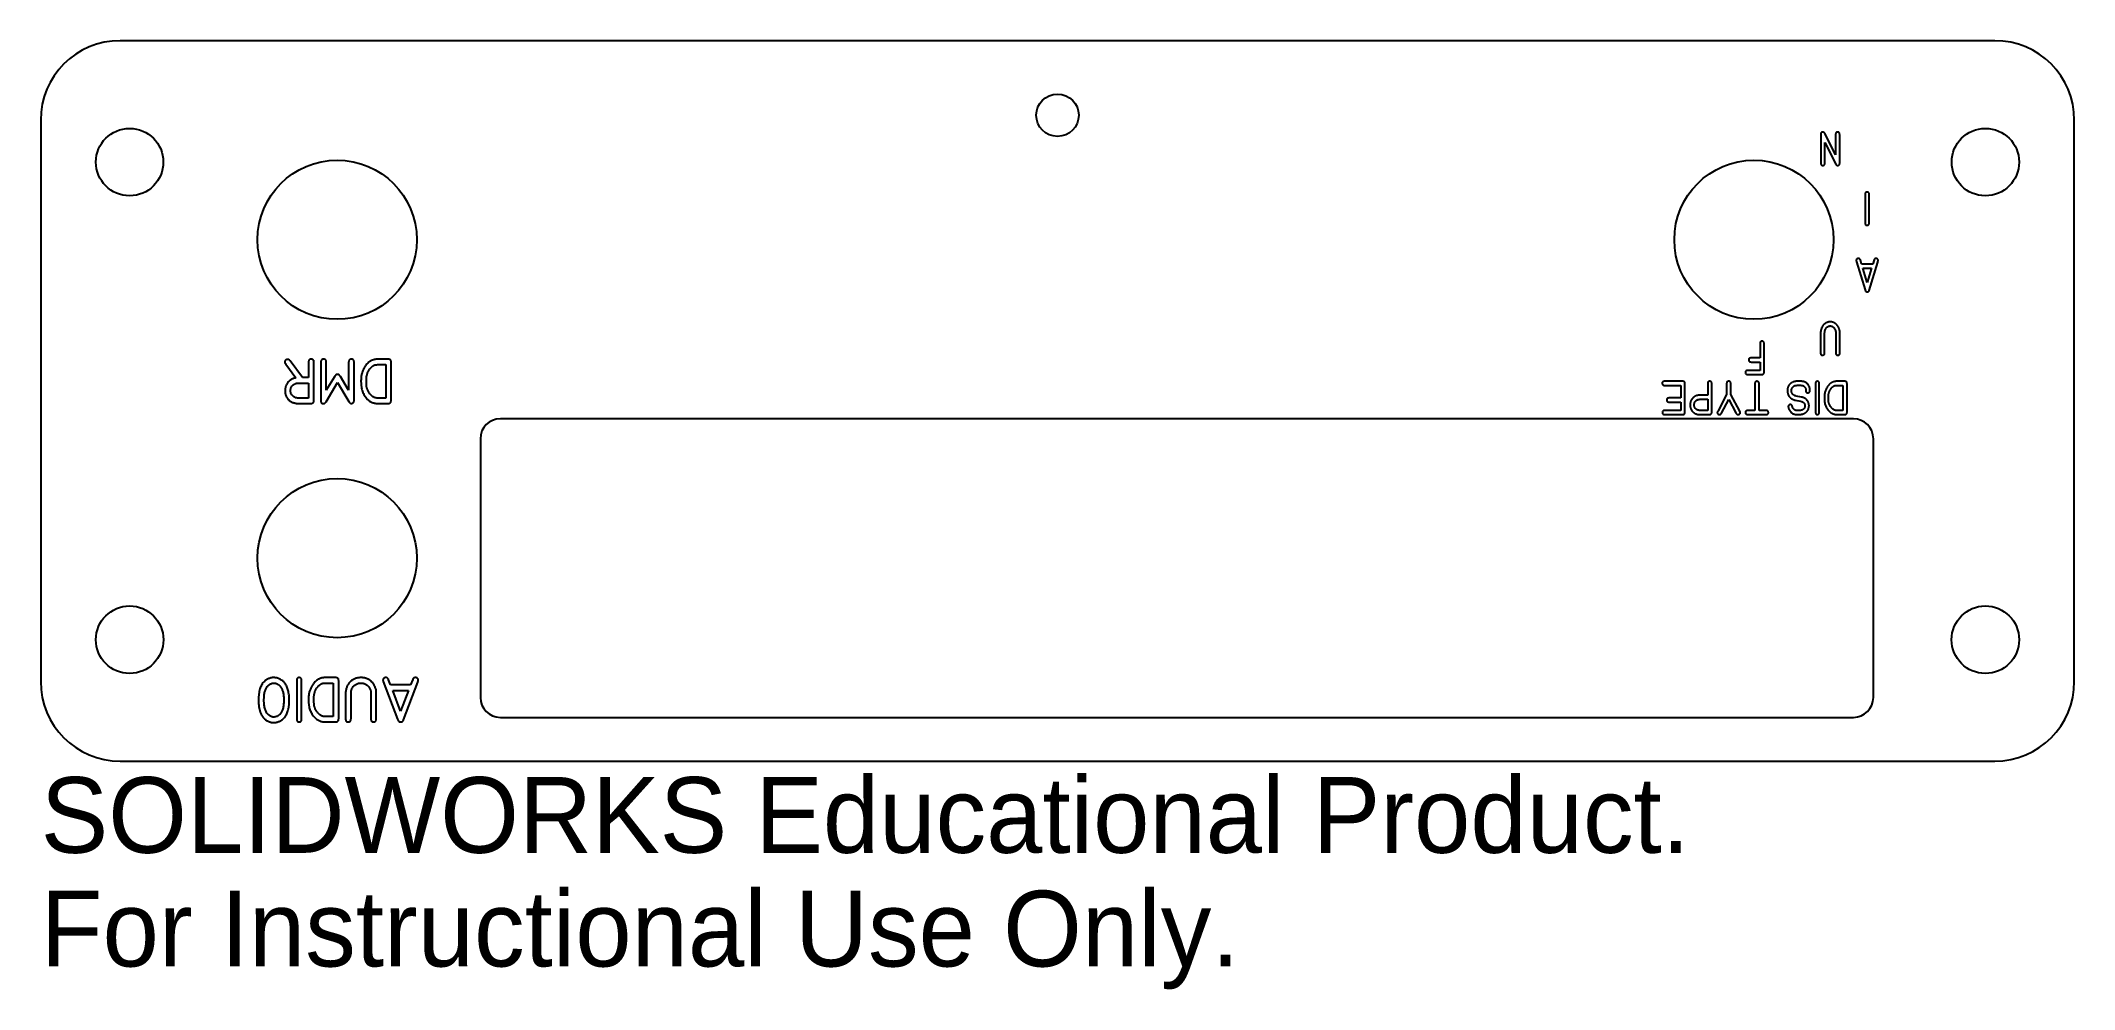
# Model space of a CAD drawing. Header units: inches. Extents: x -2.56 to 2.56, y -2.38 to 0.
import ezdxf

# ---------------------------------------------------------------- set-up
doc = ezdxf.new("R2010")
doc.units = ezdxf.units.IN
doc.header["$MEASUREMENT"] = 0
doc.styles.add('SLDTEXTSTYLE0', font='Arail.ttf')

msp = doc.modelspace()

# ---------------------------------------------------------------- texts
at = {"color": 7, "linetype": 'Continuous', "char_height": 0.1903, "attachment_point": 1, "style": 'SLDTEXTSTYLE0'}
for s, insert in [('SOLIDWORKS Educational Product.', (-2.555, -1.8501)), ('For Instructional Use Only.', (-2.555, -2.1356))]:
    msp.add_mtext(s, dxfattribs=dict(at, insert=insert))

# ---------------------------------------------------------------- linework, layer by layer
at = {"color": 1, "linetype": 'Continuous', "lineweight": 25}
for p, q in [((2.355, 0), (-2.355, 0)), ((-2.555, -0.2), (-2.555, -1.61)), ((2.555, -1.61), (2.555, -0.2)), ((1.9178, -0.2355), (1.9179, -0.307)), ((1.9551, -0.2872), (1.9278, -0.2326)), ((1.9551, -0.2356), (1.9551, -0.2872)), ((1.9654, -0.3068), (1.9654, -0.2364)), ((1.9282, -0.2559), (1.9556, -0.3101)), ((1.9282, -0.3066), (1.9282, -0.2559)), ((2.0292, -0.3859), (2.0292, -0.4582)), ((2.0393, -0.4579), (2.0393, -0.3859)), ((2.0076, -0.5553), (2.0293, -0.6262)), ((2.0205, -0.5612), (2.0173, -0.551)), ((2.0486, -0.5612), (2.0205, -0.5612)), ((2.0397, -0.6273), (2.0611, -0.5561)), ((2.0519, -0.5504), (2.0486, -0.5612)), ((2.0345, -0.6077), (2.0237, -0.5715)), ((2.0237, -0.5715), (2.0454, -0.5715)), ((2.0454, -0.5715), (2.0345, -0.6077)), ((1.7652, -0.7619), (1.7652, -0.797)), ((1.7755, -0.8317), (1.7755, -0.7619)), ((1.9173, -0.7366), (1.9173, -0.7832)), ((1.9276, -0.7832), (1.9276, -0.7377)), ((1.9557, -0.7373), (1.9557, -0.7838)), ((1.966, -0.7841), (1.966, -0.7371)), ((-1.9391, -0.8126), (-1.9139, -0.8471)), ((-1.8969, -0.8466), (-1.9281, -0.8045)), ((-1.8821, -0.8092), (-1.8821, -0.8466)), ((-1.8683, -0.902), (-1.8683, -0.8098)), ((-1.851, -0.8077), (-1.851, -0.9043)), ((-1.8373, -0.8784), (-1.8373, -0.8085)), ((-1.7812, -0.8089), (-1.7812, -0.8784)), ((-1.7674, -0.9026), (-1.7674, -0.8092)), ((-1.683, -0.8001), (-1.7066, -0.8001)), ((-1.7066, -0.8139), (-1.6881, -0.8139)), ((-1.6881, -0.8139), (-1.6881, -0.8979)), ((-1.6743, -0.9029), (-1.6743, -0.8102)), ((1.7437, -0.8073), (1.7652, -0.8073)), ((1.7652, -0.797), (1.744, -0.797)), ((1.7652, -0.8073), (1.7652, -0.8284)), ((-1.9061, -0.8604), (-1.8821, -0.8604)), ((-1.8821, -0.8466), (-1.8969, -0.8466)), ((-1.8821, -0.8604), (-1.8821, -0.8979)), ((-1.8379, -0.9072), (-1.8092, -0.859)), ((-1.8168, -0.8444), (-1.8373, -0.8784)), ((-1.8092, -0.859), (-1.7805, -0.9066)), ((-1.7812, -0.8784), (-1.802, -0.8436)), ((1.5261, -0.866), (1.5662, -0.866)), ((1.5699, -0.8557), (1.5267, -0.8557)), ((1.5662, -0.866), (1.5662, -0.8976)), ((1.5765, -0.9326), (1.5765, -0.8625)), ((1.6337, -0.8622), (1.6337, -0.8906)), ((1.644, -0.9317), (1.644, -0.8615)), ((1.6814, -0.8619), (1.6814, -0.8888)), ((1.6917, -0.8888), (1.6917, -0.8615)), ((1.7652, -0.8284), (1.7345, -0.8284)), ((1.7345, -0.8387), (1.7686, -0.8387)), ((1.7524, -0.8621), (1.7524, -0.929)), ((1.7627, -0.929), (1.7627, -0.8627)), ((1.8668, -0.8557), (1.8587, -0.8557)), ((1.8592, -0.8658), (1.8667, -0.8658)), ((1.9048, -0.8614), (1.9048, -0.9337)), ((1.914, -0.9333), (1.914, -0.8614)), ((1.9774, -0.8557), (1.9596, -0.8557)), ((1.9596, -0.866), (1.9735, -0.866)), ((1.9735, -0.866), (1.9735, -0.929)), ((1.9838, -0.9328), (1.9838, -0.8633)), ((-1.8821, -0.8979), (-1.9073, -0.8979)), ((-1.9068, -0.9116), (-1.8784, -0.9116)), ((-1.6881, -0.8979), (-1.7068, -0.8979)), ((-1.7063, -0.9116), (-1.6833, -0.9116)), ((1.5373, -0.9079), (1.5662, -0.9079)), ((1.5662, -0.8976), (1.5378, -0.8976)), ((1.5662, -0.9079), (1.5662, -0.929)), ((1.6148, -0.9009), (1.6337, -0.9009)), ((1.6337, -0.8906), (1.6159, -0.8906)), ((1.6337, -0.9009), (1.6337, -0.929)), ((1.6814, -0.8888), (1.6597, -0.9302)), ((1.6685, -0.9358), (1.6866, -0.9015)), ((1.6866, -0.9015), (1.7046, -0.9352)), ((1.7141, -0.9307), (1.6917, -0.8888)), ((1.8536, -0.9031), (1.8672, -0.9059)), ((1.8697, -0.8957), (1.8562, -0.8928)), ((1.8803, -0.8787), (1.8803, -0.8797)), ((2, -0.95), (-1.4, -0.95)), ((1.5262, -0.9393), (1.5697, -0.9393)), ((1.5662, -0.929), (1.5267, -0.929)), ((1.6152, -0.9393), (1.6357, -0.9393)), ((1.6337, -0.929), (1.6156, -0.929)), ((1.6597, -0.9302), (1.6594, -0.9305)), ((1.7144, -0.9312), (1.7141, -0.9307)), ((1.7352, -0.9393), (1.7791, -0.9393)), ((1.7524, -0.929), (1.7356, -0.929)), ((1.7797, -0.929), (1.7627, -0.929)), ((1.858, -0.9393), (1.8587, -0.9393)), ((1.8587, -0.9393), (1.8668, -0.9389)), ((1.8599, -0.9291), (1.8592, -0.9291)), ((1.8661, -0.9289), (1.8599, -0.9291)), ((1.9735, -0.929), (1.9595, -0.929)), ((1.9599, -0.9393), (1.9771, -0.9393)), ((-1.45, -1), (-1.45, -1.65)), ((2.05, -1.65), (2.05, -1)), ((-1.9115, -1.6078), (-1.9115, -1.7041)), ((-1.8993, -1.7036), (-1.8993, -1.6077)), ((-1.8148, -1.6001), (-1.8385, -1.6001)), ((-1.8385, -1.6139), (-1.82, -1.6139)), ((-1.82, -1.6139), (-1.82, -1.6979)), ((-1.8062, -1.7029), (-1.8062, -1.6102)), ((-1.6943, -1.6103), (-1.6581, -1.7048)), ((-1.6758, -1.6187), (-1.6807, -1.6057)), ((-1.6256, -1.6187), (-1.6758, -1.6187)), ((-1.6505, -1.6848), (-1.6703, -1.6325)), ((-1.6703, -1.6325), (-1.6308, -1.6325)), ((-1.6308, -1.6325), (-1.6505, -1.6848)), ((-1.6433, -1.7063), (-1.6075, -1.6114)), ((-1.6202, -1.6048), (-1.6256, -1.6187)), ((-1.789, -1.6404), (-1.789, -1.7025)), ((-1.7752, -1.7025), (-1.7752, -1.6419)), ((-1.7253, -1.6414), (-1.7253, -1.7033)), ((-1.7116, -1.7037), (-1.7116, -1.641)), ((-1.9691, -1.7132), (-1.9691, -1.7132)), ((-1.82, -1.6979), (-1.8387, -1.6979)), ((-1.8382, -1.7116), (-1.8152, -1.7116)), ((-1.4, -1.7), (2, -1.7)), ((-2.355, -1.81), (2.355, -1.81))]:
    msp.add_line(p, q, dxfattribs=at)
for centre, radius in [((0, -0.1873), 0.0532), ((-2.3315, -0.305), 0.0847), ((2.3315, -0.305), 0.0847), ((-1.81, -0.5), 0.2), ((1.75, -0.5), 0.2), ((-1.81, -1.3), 0.2), ((-2.3315, -1.505), 0.0848), ((2.3315, -1.505), 0.0848)]:
    msp.add_circle(centre, radius, dxfattribs=at)
for centre, radius, start, end in [((2.355, -0.2), 0.2, 0, 90), ((-2.355, -0.2), 0.2, 90, 180), ((-1.4, -1), 0.05, 90, 180), ((2, -1), 0.05, 0, 90), ((-2.355, -1.61), 0.2, 180, 270), ((2.355, -1.61), 0.2, 270, 0), ((-1.4, -1.65), 0.05, 180, 270), ((2, -1.65), 0.05, 270, 0)]:
    msp.add_arc(centre, radius, start, end, dxfattribs=at)
for points, knots in [([(1.9229, -0.2296), (1.9225, -0.2296), (1.9218, -0.2296), (1.9207, -0.2299), (1.9198, -0.2304), (1.9191, -0.231), (1.9185, -0.2319), (1.9182, -0.2329), (1.9179, -0.2341), (1.9179, -0.235), (1.9178, -0.2355)], [0, 0, 0, 0, 0.1320477, 0.2514296, 0.3610532, 0.4689614, 0.5803311, 0.7042275, 0.8431604, 1, 1, 1, 1]), ([(1.9278, -0.2326), (1.9275, -0.2321), (1.927, -0.2313), (1.9258, -0.2302), (1.9244, -0.2297), (1.9234, -0.2297), (1.9229, -0.2296)], [0, 0, 0, 0, 0.2646168, 0.5060178, 0.7425799, 1, 1, 1, 1]), ([(1.9604, -0.2296), (1.96, -0.2296), (1.9592, -0.2297), (1.9581, -0.2299), (1.9572, -0.2304), (1.9564, -0.2311), (1.9558, -0.232), (1.9554, -0.233), (1.9552, -0.2343), (1.9551, -0.2351), (1.9551, -0.2356)], [0, 0, 0, 0, 0.13429, 0.254032, 0.364905, 0.473962, 0.585964, 0.708819, 0.845629, 1, 1, 1, 1]), ([(1.9654, -0.2364), (1.9654, -0.2358), (1.9654, -0.2347), (1.9652, -0.2333), (1.9648, -0.2321), (1.9643, -0.2311), (1.9636, -0.2304), (1.9627, -0.2299), (1.9616, -0.2296), (1.9608, -0.2296), (1.9604, -0.2296)], [0, 0, 0, 0, 0.174802, 0.325229, 0.450135, 0.556885, 0.655685, 0.757374, 0.87125, 1, 1, 1, 1]), ([(1.923, -0.3133), (1.9234, -0.3133), (1.9243, -0.3133), (1.9254, -0.313), (1.9263, -0.3125), (1.927, -0.3118), (1.9276, -0.3109), (1.9279, -0.3097), (1.9281, -0.3082), (1.9282, -0.3072), (1.9282, -0.3066)], [0, 0, 0, 0, 0.131102, 0.245201, 0.348332, 0.444902, 0.549946, 0.67541, 0.82465, 1, 1, 1, 1]), ([(1.9179, -0.307), (1.9179, -0.3076), (1.9179, -0.3085), (1.9181, -0.3099), (1.9185, -0.311), (1.919, -0.3119), (1.9198, -0.3126), (1.9207, -0.313), (1.9218, -0.3132), (1.9226, -0.3133), (1.923, -0.3133)], [0, 0, 0, 0, 0.169959, 0.312923, 0.435769, 0.541897, 0.641883, 0.747323, 0.864506, 1, 1, 1, 1]), ([(1.9556, -0.3101), (1.9559, -0.3106), (1.9564, -0.3116), (1.9576, -0.3126), (1.9591, -0.3133), (1.9601, -0.3133), (1.9606, -0.3133)], [0, 0, 0, 0, 0.275378, 0.520705, 0.750368, 1, 1, 1, 1]), ([(1.9606, -0.3133), (1.961, -0.3133), (1.9616, -0.3132), (1.9626, -0.313), (1.9634, -0.3125), (1.9639, -0.3121), (1.9641, -0.3119)], [0, 0, 0, 0, 0.260922, 0.512445, 0.749467, 1, 1, 1, 1]), ([(1.9641, -0.3119), (1.9644, -0.3116), (1.9649, -0.3112), (1.9652, -0.3104), (1.9653, -0.3096), (1.9654, -0.3088), (1.9654, -0.3079), (1.9654, -0.3072), (1.9654, -0.3068)], [0, 0, 0, 0, 0.183207, 0.362453, 0.471352, 0.613208, 0.791537, 1, 1, 1, 1]), ([(2.0342, -0.3802), (2.0338, -0.3802), (2.0331, -0.3802), (2.032, -0.3804), (2.0311, -0.3808), (2.0304, -0.3815), (2.0298, -0.3823), (2.0295, -0.3834), (2.0292, -0.3846), (2.0292, -0.3855), (2.0292, -0.3859)], [0, 0, 0, 0, 0.134442, 0.253223, 0.363196, 0.468549, 0.580293, 0.703865, 0.842851, 1, 1, 1, 1]), ([(2.0385, -0.3819), (2.0382, -0.3817), (2.0376, -0.3811), (2.0366, -0.3806), (2.0354, -0.3803), (2.0346, -0.3802), (2.0342, -0.3802)], [0, 0, 0, 0, 0.250728, 0.4969641, 0.740938, 1, 1, 1, 1]), ([(2.0393, -0.3859), (2.0393, -0.3856), (2.0393, -0.3851), (2.0393, -0.3843), (2.0392, -0.3837), (2.0392, -0.3831), (2.039, -0.3825), (2.0387, -0.3821), (2.0385, -0.3819)], [0, 0, 0, 0, 0.210952, 0.39434, 0.543331, 0.658159, 0.837608, 1, 1, 1, 1]), ([(2.0292, -0.4582), (2.0292, -0.4587), (2.0292, -0.4595), (2.0295, -0.4607), (2.0298, -0.4617), (2.0304, -0.4625), (2.0311, -0.4632), (2.032, -0.4636), (2.0331, -0.4638), (2.0338, -0.4638), (2.0342, -0.4638)], [0, 0, 0, 0, 0.15643, 0.293263, 0.41466, 0.52624, 0.631691, 0.743212, 0.863665, 1, 1, 1, 1]), ([(2.0342, -0.4638), (2.0346, -0.4638), (2.0354, -0.4638), (2.0364, -0.4636), (2.0374, -0.4632), (2.0381, -0.4625), (2.0387, -0.4616), (2.0391, -0.4605), (2.0393, -0.4593), (2.0393, -0.4583), (2.0393, -0.4579)], [0, 0, 0, 0, 0.133193, 0.251302, 0.359721, 0.466654, 0.576878, 0.69945, 0.840923, 1, 1, 1, 1]), ([(2.0123, -0.5473), (2.0119, -0.5473), (2.0112, -0.5473), (2.0102, -0.5476), (2.0093, -0.548), (2.0085, -0.5486), (2.0078, -0.5493), (2.0074, -0.5501), (2.0071, -0.551), (2.007, -0.5517), (2.007, -0.5521)], [0, 0, 0, 0, 0.139395, 0.266448, 0.391794, 0.513871, 0.631533, 0.749899, 0.869464, 1, 1, 1, 1]), ([(2.007, -0.5521), (2.007, -0.5523), (2.007, -0.5527), (2.0071, -0.5534), (2.0074, -0.5543), (2.0075, -0.5549), (2.0076, -0.5553)], [0, 0, 0, 0, 0.204595, 0.405279, 0.650351, 1, 1, 1, 1]), ([(2.0173, -0.551), (2.0172, -0.5507), (2.0171, -0.5501), (2.0166, -0.5494), (2.0161, -0.5487), (2.0155, -0.5481), (2.0149, -0.5477), (2.0141, -0.5474), (2.0132, -0.5473), (2.0126, -0.5473), (2.0123, -0.5473)], [0, 0, 0, 0, 0.1417024, 0.2704885, 0.3914551, 0.505507, 0.6205635, 0.7392602, 0.8625682, 1, 1, 1, 1]), ([(2.0568, -0.5473), (2.0562, -0.5473), (2.0551, -0.5473), (2.0536, -0.5479), (2.0525, -0.549), (2.0521, -0.5499), (2.0519, -0.5504)], [0, 0, 0, 0, 0.27584, 0.51396, 0.746875, 1, 1, 1, 1]), ([(2.0621, -0.5518), (2.062, -0.5515), (2.062, -0.5509), (2.0617, -0.55), (2.0612, -0.5492), (2.0605, -0.5485), (2.0597, -0.548), (2.0588, -0.5476), (2.0578, -0.5473), (2.0572, -0.5473), (2.0568, -0.5473)], [0, 0, 0, 0, 0.123315, 0.241058, 0.357426, 0.480696, 0.604213, 0.731732, 0.860291, 1, 1, 1, 1]), ([(2.0611, -0.5561), (2.0612, -0.5558), (2.0613, -0.5552), (2.0616, -0.5544), (2.0617, -0.5537), (2.0619, -0.5531), (2.062, -0.5525), (2.0621, -0.552), (2.0621, -0.5518)], [0, 0, 0, 0, 0.227006, 0.421876, 0.573151, 0.686859, 0.861155, 1, 1, 1, 1]), ([(2.0293, -0.6262), (2.0294, -0.6266), (2.0296, -0.6274), (2.0301, -0.6284), (2.0306, -0.6293), (2.0312, -0.6299), (2.0319, -0.6304), (2.0327, -0.6307), (2.0337, -0.6309), (2.0343, -0.6309), (2.0347, -0.6309)], [0, 0, 0, 0, 0.1664043, 0.3112162, 0.4348595, 0.5420608, 0.6426927, 0.7497218, 0.8690475, 1, 1, 1, 1]), ([(2.0347, -0.6309), (2.035, -0.6309), (2.0356, -0.6309), (2.0364, -0.6308), (2.0372, -0.6305), (2.0379, -0.6301), (2.0385, -0.6296), (2.039, -0.6289), (2.0394, -0.6282), (2.0396, -0.6276), (2.0397, -0.6273)], [0, 0, 0, 0, 0.140277, 0.266208, 0.385616, 0.501719, 0.616403, 0.733504, 0.862657, 1, 1, 1, 1]), ([(1.9417, -0.7064), (1.9408, -0.7064), (1.9391, -0.7065), (1.9365, -0.7069), (1.9341, -0.7076), (1.9319, -0.7086), (1.9297, -0.7098), (1.9277, -0.7112), (1.9258, -0.7129), (1.9241, -0.7149), (1.9225, -0.717), (1.9212, -0.7193), (1.92, -0.7218), (1.919, -0.7245), (1.9183, -0.7273), (1.9177, -0.7302), (1.9174, -0.7333), (1.9173, -0.7355), (1.9173, -0.7366)], [0, 0, 0, 0, 0.061377, 0.120537, 0.177743, 0.234137, 0.290272, 0.347072, 0.405274, 0.465285, 0.526524, 0.588383, 0.651422, 0.716171, 0.782714, 0.852225, 0.924433, 1, 1, 1, 1]), ([(1.9643, -0.7244), (1.9641, -0.7237), (1.9636, -0.7224), (1.9627, -0.7205), (1.9617, -0.7187), (1.9607, -0.717), (1.9595, -0.7154), (1.9582, -0.7139), (1.9569, -0.7125), (1.9554, -0.7113), (1.9539, -0.7101), (1.9523, -0.7092), (1.9507, -0.7083), (1.949, -0.7076), (1.9472, -0.7071), (1.9454, -0.7067), (1.9436, -0.7065), (1.9423, -0.7064), (1.9417, -0.7064)], [0, 0, 0, 0, 0.070465, 0.13881, 0.205045, 0.270231, 0.333667, 0.396612, 0.45891, 0.520961, 0.582282, 0.642117, 0.701483, 0.759947, 0.81885, 0.878416, 0.938228, 1, 1, 1, 1]), ([(1.7703, -0.7551), (1.7699, -0.7551), (1.7691, -0.7551), (1.768, -0.7554), (1.7671, -0.7559), (1.7663, -0.7566), (1.7658, -0.7575), (1.7654, -0.7587), (1.7652, -0.7602), (1.7652, -0.7613), (1.7652, -0.7619)], [0, 0, 0, 0, 0.126217, 0.239489, 0.340639, 0.44025, 0.547352, 0.673923, 0.823816, 1, 1, 1, 1]), ([(1.7755, -0.7619), (1.7755, -0.7613), (1.7755, -0.7602), (1.7753, -0.7588), (1.7749, -0.7576), (1.7743, -0.7566), (1.7736, -0.7559), (1.7726, -0.7554), (1.7715, -0.7551), (1.7707, -0.7551), (1.7703, -0.7551)], [0, 0, 0, 0, 0.170936, 0.320075, 0.444605, 0.554426, 0.655949, 0.758896, 0.8727, 1, 1, 1, 1]), ([(1.9276, -0.7377), (1.9276, -0.7372), (1.9276, -0.7362), (1.9276, -0.7348), (1.9277, -0.7335), (1.9278, -0.7321), (1.928, -0.7305), (1.9282, -0.7293), (1.9283, -0.7287)], [0, 0, 0, 0, 0.174301, 0.333507, 0.470634, 0.59178, 0.807185, 1, 1, 1, 1]), ([(1.9283, -0.7287), (1.9286, -0.7279), (1.9292, -0.7261), (1.9304, -0.7238), (1.9318, -0.7217), (1.9334, -0.7199), (1.9352, -0.7185), (1.9373, -0.7175), (1.9394, -0.7168), (1.9409, -0.7167), (1.9417, -0.7167)], [0, 0, 0, 0, 0.144706, 0.280275, 0.408231, 0.532114, 0.65168, 0.767885, 0.881686, 1, 1, 1, 1]), ([(1.9417, -0.7167), (1.9424, -0.7167), (1.9437, -0.7168), (1.9456, -0.7173), (1.9474, -0.7182), (1.9491, -0.7194), (1.9506, -0.7208), (1.952, -0.7226), (1.9532, -0.7246), (1.9538, -0.7261), (1.9541, -0.7268)], [0, 0, 0, 0, 0.118552, 0.234147, 0.349306, 0.46852, 0.591145, 0.719896, 0.85527, 1, 1, 1, 1]), ([(1.9541, -0.7268), (1.9544, -0.7276), (1.9549, -0.729), (1.9554, -0.7309), (1.9555, -0.7325), (1.9556, -0.7339), (1.9556, -0.7356), (1.9557, -0.7367), (1.9557, -0.7373)], [0, 0, 0, 0, 0.219706, 0.428251, 0.540978, 0.673849, 0.826749, 1, 1, 1, 1]), ([(1.966, -0.7371), (1.966, -0.7364), (1.966, -0.7351), (1.9659, -0.7332), (1.9658, -0.7315), (1.9656, -0.7296), (1.9652, -0.7272), (1.9646, -0.7254), (1.9643, -0.7244)], [0, 0, 0, 0, 0.161326, 0.3075069, 0.4382982, 0.5539144, 0.7731743, 1, 1, 1, 1]), ([(-1.9345, -0.8007), (-1.935, -0.8007), (-1.9359, -0.8008), (-1.9372, -0.8011), (-1.9384, -0.8017), (-1.9395, -0.8025), (-1.9404, -0.8035), (-1.941, -0.8047), (-1.9414, -0.806), (-1.9415, -0.8069), (-1.9415, -0.8073)], [0, 0, 0, 0, 0.135646, 0.261721, 0.384461, 0.506394, 0.629134, 0.747998, 0.871067, 1, 1, 1, 1]), ([(-1.9415, -0.8073), (-1.9415, -0.8077), (-1.9415, -0.8085), (-1.9411, -0.8096), (-1.9405, -0.8108), (-1.94, -0.8114), (-1.9397, -0.8118)], [0, 0, 0, 0, 0.226314, 0.465329, 0.719634, 1, 1, 1, 1]), ([(-1.9397, -0.8118), (-1.9396, -0.812), (-1.9393, -0.8122), (-1.9391, -0.8125), (-1.9391, -0.8126)], [0, 0, 0, 0, 0.599388, 1, 1, 1, 1]), ([(-1.9281, -0.8045), (-1.9283, -0.8042), (-1.9288, -0.8035), (-1.9296, -0.8026), (-1.9304, -0.802), (-1.9313, -0.8012), (-1.9327, -0.8007), (-1.9339, -0.8007), (-1.9345, -0.8007)], [0, 0, 0, 0, 0.167316, 0.314257, 0.44369, 0.554631, 0.763519, 1, 1, 1, 1]), ([(-1.8753, -0.8001), (-1.8758, -0.8001), (-1.8768, -0.8001), (-1.8783, -0.8005), (-1.8795, -0.8012), (-1.8805, -0.8022), (-1.8812, -0.8035), (-1.8817, -0.8052), (-1.882, -0.8071), (-1.882, -0.8084), (-1.8821, -0.8092)], [0, 0, 0, 0, 0.122837, 0.234702, 0.33802, 0.443195, 0.556426, 0.685775, 0.832502, 1, 1, 1, 1]), ([(-1.8685, -0.8052), (-1.8685, -0.8048), (-1.8687, -0.8041), (-1.8693, -0.8031), (-1.8699, -0.8022), (-1.8708, -0.8015), (-1.8718, -0.8009), (-1.8729, -0.8004), (-1.874, -0.8002), (-1.8749, -0.8001), (-1.8753, -0.8001)], [0, 0, 0, 0, 0.123366, 0.242353, 0.362472, 0.483883, 0.610359, 0.735567, 0.865265, 1, 1, 1, 1]), ([(-1.8683, -0.8098), (-1.8683, -0.8091), (-1.8683, -0.8081), (-1.8683, -0.8067), (-1.8683, -0.8058), (-1.8684, -0.8054), (-1.8685, -0.8052)], [0, 0, 0, 0, 0.430216, 0.695917, 0.868123, 1, 1, 1, 1]), ([(-1.8442, -0.8001), (-1.8447, -0.8001), (-1.8457, -0.8002), (-1.8471, -0.8005), (-1.8483, -0.8012), (-1.8492, -0.802), (-1.85, -0.8031), (-1.8505, -0.8045), (-1.8509, -0.806), (-1.851, -0.8071), (-1.851, -0.8077)], [0, 0, 0, 0, 0.132713, 0.252265, 0.363903, 0.472404, 0.585277, 0.708362, 0.846212, 1, 1, 1, 1]), ([(-1.8378, -0.8035), (-1.8381, -0.803), (-1.8387, -0.802), (-1.8403, -0.801), (-1.8421, -0.8003), (-1.8435, -0.8002), (-1.8442, -0.8001)], [0, 0, 0, 0, 0.230738, 0.462129, 0.711791, 1, 1, 1, 1]), ([(-1.8373, -0.8085), (-1.8372, -0.8079), (-1.8372, -0.8068), (-1.8374, -0.8054), (-1.8375, -0.8044), (-1.8377, -0.8038), (-1.8378, -0.8035)], [0, 0, 0, 0, 0.373746, 0.642778, 0.836324, 1, 1, 1, 1]), ([(-1.7805, -0.8039), (-1.7807, -0.8042), (-1.7809, -0.8048), (-1.7811, -0.8059), (-1.7812, -0.8072), (-1.7812, -0.8083), (-1.7812, -0.8089)], [0, 0, 0, 0, 0.195534, 0.395189, 0.647995, 1, 1, 1, 1]), ([(-1.7742, -0.8001), (-1.7749, -0.8002), (-1.7762, -0.8003), (-1.7781, -0.8011), (-1.7797, -0.8022), (-1.7803, -0.8033), (-1.7805, -0.8039)], [0, 0, 0, 0, 0.264173, 0.52785, 0.771962, 1, 1, 1, 1]), ([(-1.7674, -0.8092), (-1.7674, -0.8085), (-1.7675, -0.8071), (-1.7677, -0.8052), (-1.7683, -0.8036), (-1.769, -0.8022), (-1.77, -0.8012), (-1.7712, -0.8005), (-1.7726, -0.8001), (-1.7736, -0.8001), (-1.7742, -0.8001)], [0, 0, 0, 0, 0.16895, 0.315731, 0.445127, 0.5584, 0.663647, 0.767004, 0.877117, 1, 1, 1, 1]), ([(-1.7066, -0.8001), (-1.7076, -0.8001), (-1.7095, -0.8001), (-1.7124, -0.8004), (-1.7152, -0.8008), (-1.7179, -0.8014), (-1.7204, -0.8022), (-1.7229, -0.8032), (-1.7253, -0.8043), (-1.7276, -0.8056), (-1.7298, -0.8072), (-1.7319, -0.8089), (-1.7339, -0.8108), (-1.7358, -0.8128), (-1.7377, -0.8151), (-1.7394, -0.8176), (-1.7411, -0.8203), (-1.7422, -0.8222), (-1.7427, -0.8231)], [0, 0, 0, 0, 0.065537, 0.128894, 0.190513, 0.250819, 0.31017, 0.368743, 0.426366, 0.484321, 0.542747, 0.602028, 0.662919, 0.725322, 0.790697, 0.857753, 0.927457, 1, 1, 1, 1]), ([(-1.7228, -0.8191), (-1.7222, -0.8187), (-1.7212, -0.8178), (-1.7195, -0.8166), (-1.7177, -0.8157), (-1.7159, -0.815), (-1.7139, -0.8145), (-1.7117, -0.8141), (-1.7092, -0.8139), (-1.7075, -0.8139), (-1.7066, -0.8139)], [0, 0, 0, 0, 0.120567, 0.236688, 0.349281, 0.461125, 0.577512, 0.706025, 0.846945, 1, 1, 1, 1]), ([(-1.6743, -0.8102), (-1.6743, -0.8093), (-1.6742, -0.8077), (-1.6745, -0.8055), (-1.675, -0.8037), (-1.6758, -0.8022), (-1.6771, -0.8012), (-1.6787, -0.8005), (-1.6807, -0.8001), (-1.6822, -0.8001), (-1.683, -0.8001)], [0, 0, 0, 0, 0.1656323, 0.3071113, 0.4235298, 0.5214685, 0.6168747, 0.7241633, 0.8502353, 1, 1, 1, 1]), ([(1.744, -0.797), (1.7434, -0.797), (1.7423, -0.797), (1.7408, -0.7972), (1.7396, -0.7976), (1.7386, -0.7981), (1.7379, -0.7988), (1.7374, -0.7997), (1.7371, -0.8008), (1.7371, -0.8016), (1.7371, -0.8021)], [0, 0, 0, 0, 0.174473, 0.323749, 0.45023, 0.558082, 0.65622, 0.758387, 0.870022, 1, 1, 1, 1]), ([(1.7371, -0.8021), (1.7371, -0.8025), (1.7371, -0.8033), (1.7374, -0.8044), (1.7379, -0.8054), (1.7386, -0.8061), (1.7396, -0.8067), (1.7408, -0.8071), (1.7422, -0.8073), (1.7432, -0.8073), (1.7437, -0.8073)], [0, 0, 0, 0, 0.130278, 0.245659, 0.351244, 0.457675, 0.570162, 0.695317, 0.836446, 1, 1, 1, 1]), ([(1.9173, -0.7832), (1.9173, -0.7837), (1.9173, -0.7848), (1.9175, -0.7864), (1.9178, -0.7876), (1.9184, -0.7886), (1.9191, -0.7893), (1.9201, -0.7898), (1.9212, -0.79), (1.922, -0.79), (1.9224, -0.79)], [0, 0, 0, 0, 0.17871, 0.329013, 0.455825, 0.560656, 0.656915, 0.757519, 0.871027, 1, 1, 1, 1]), ([(1.9224, -0.79), (1.9229, -0.79), (1.9237, -0.79), (1.9248, -0.7897), (1.9257, -0.7892), (1.9265, -0.7885), (1.927, -0.7875), (1.9273, -0.7863), (1.9276, -0.7848), (1.9276, -0.7837), (1.9276, -0.7832)], [0, 0, 0, 0, 0.129677, 0.242456, 0.346077, 0.442794, 0.549778, 0.675536, 0.824855, 1, 1, 1, 1]), ([(1.9557, -0.7838), (1.9557, -0.7843), (1.9557, -0.7852), (1.9559, -0.7866), (1.9563, -0.7877), (1.9568, -0.7886), (1.9576, -0.7893), (1.9585, -0.7898), (1.9595, -0.79), (1.9603, -0.79), (1.9607, -0.79)], [0, 0, 0, 0, 0.1638866, 0.306745, 0.4311587, 0.5419409, 0.6471547, 0.7539942, 0.8707689, 1, 1, 1, 1]), ([(1.9607, -0.79), (1.9611, -0.79), (1.9619, -0.79), (1.963, -0.7898), (1.9639, -0.7893), (1.9647, -0.7886), (1.9653, -0.7878), (1.9657, -0.7867), (1.9659, -0.7854), (1.966, -0.7845), (1.966, -0.7841)], [0, 0, 0, 0, 0.134717, 0.254291, 0.364932, 0.472921, 0.582709, 0.704362, 0.84333, 1, 1, 1, 1]), ([(-1.9139, -0.8471), (-1.915, -0.8474), (-1.9169, -0.8478), (-1.9198, -0.8487), (-1.9225, -0.8497), (-1.9251, -0.851), (-1.9274, -0.8525), (-1.9297, -0.8542), (-1.9317, -0.856), (-1.9336, -0.8581), (-1.9353, -0.8603), (-1.9368, -0.8627), (-1.9381, -0.8652), (-1.9391, -0.8678), (-1.9399, -0.8706), (-1.9406, -0.8734), (-1.9409, -0.8764), (-1.941, -0.8785), (-1.941, -0.8795)], [0, 0, 0, 0, 0.067307, 0.132242, 0.195089, 0.256291, 0.317049, 0.37758, 0.437947, 0.499058, 0.559905, 0.6205, 0.681231, 0.741734, 0.803845, 0.867333, 0.932553, 1, 1, 1, 1]), ([(-1.9272, -0.8793), (-1.9272, -0.8784), (-1.9271, -0.8766), (-1.9266, -0.874), (-1.9257, -0.8716), (-1.9245, -0.8692), (-1.923, -0.8671), (-1.9212, -0.8652), (-1.9191, -0.8636), (-1.9176, -0.8628), (-1.9168, -0.8623)], [0, 0, 0, 0, 0.129766, 0.254879, 0.378796, 0.503888, 0.628963, 0.751585, 0.874137, 1, 1, 1, 1]), ([(-1.9168, -0.8623), (-1.9161, -0.862), (-1.9147, -0.8613), (-1.9128, -0.8608), (-1.9111, -0.8606), (-1.9096, -0.8605), (-1.9079, -0.8604), (-1.9067, -0.8604), (-1.9061, -0.8604)], [0, 0, 0, 0, 0.211517, 0.424706, 0.540005, 0.674698, 0.828583, 1, 1, 1, 1]), ([(-1.8091, -0.8385), (-1.8095, -0.8385), (-1.8102, -0.8386), (-1.8113, -0.8387), (-1.8122, -0.839), (-1.8131, -0.8395), (-1.8139, -0.8403), (-1.8148, -0.8414), (-1.8158, -0.8428), (-1.8164, -0.8438), (-1.8168, -0.8444)], [0, 0, 0, 0, 0.112445, 0.21645, 0.311298, 0.402519, 0.505251, 0.638112, 0.803125, 1, 1, 1, 1]), ([(-1.802, -0.8436), (-1.8023, -0.8431), (-1.8028, -0.8422), (-1.8037, -0.8411), (-1.8045, -0.8402), (-1.8055, -0.8393), (-1.807, -0.8386), (-1.8084, -0.8386), (-1.8091, -0.8385)], [0, 0, 0, 0, 0.17998, 0.334171, 0.464622, 0.571081, 0.770118, 1, 1, 1, 1]), ([(-1.7427, -0.8231), (-1.7434, -0.8244), (-1.7447, -0.8268), (-1.7463, -0.8307), (-1.7476, -0.8345), (-1.7486, -0.8383), (-1.7494, -0.8424), (-1.7499, -0.8467), (-1.7501, -0.8515), (-1.7502, -0.8548), (-1.7502, -0.8565)], [0, 0, 0, 0, 0.122914, 0.242316, 0.358054, 0.471139, 0.588026, 0.714383, 0.852054, 1, 1, 1, 1]), ([(-1.7502, -0.8565), (-1.7501, -0.8588), (-1.7501, -0.8632), (-1.7493, -0.8697), (-1.7482, -0.8758), (-1.7465, -0.8814), (-1.7443, -0.8866), (-1.7415, -0.8915), (-1.7383, -0.8961), (-1.7357, -0.8989), (-1.7344, -0.9003)], [0, 0, 0, 0, 0.144255, 0.279624, 0.407417, 0.528415, 0.645397, 0.762052, 0.879968, 1, 1, 1, 1]), ([(-1.7364, -0.8533), (-1.7364, -0.8524), (-1.7364, -0.8508), (-1.7364, -0.8487), (-1.7364, -0.847), (-1.7363, -0.8453), (-1.736, -0.8433), (-1.7356, -0.8418), (-1.7354, -0.841)], [0, 0, 0, 0, 0.2075484, 0.3818107, 0.5169697, 0.6189552, 0.7967351, 1, 1, 1, 1]), ([(-1.7337, -0.8768), (-1.734, -0.8761), (-1.7346, -0.8747), (-1.7353, -0.8725), (-1.7358, -0.8705), (-1.7361, -0.8687), (-1.7362, -0.8673), (-1.7363, -0.866), (-1.7363, -0.8644), (-1.7364, -0.8626), (-1.7364, -0.8606), (-1.7364, -0.8584), (-1.7364, -0.8559), (-1.7364, -0.8542), (-1.7364, -0.8533)], [0, 0, 0, 0, 0.099136, 0.193652, 0.281365, 0.36547, 0.411235, 0.466023, 0.530927, 0.604906, 0.688993, 0.783209, 0.886537, 1, 1, 1, 1]), ([(-1.7354, -0.841), (-1.7351, -0.8399), (-1.7346, -0.8377), (-1.7334, -0.8346), (-1.7322, -0.8316), (-1.7306, -0.8287), (-1.729, -0.826), (-1.7271, -0.8235), (-1.725, -0.8212), (-1.7235, -0.8198), (-1.7228, -0.8191)], [0, 0, 0, 0, 0.1310765, 0.2604569, 0.3878493, 0.5150489, 0.6398188, 0.7626279, 0.8817181, 1, 1, 1, 1]), ([(1.5267, -0.8557), (1.5261, -0.8557), (1.525, -0.8557), (1.5234, -0.8559), (1.5221, -0.8563), (1.521, -0.8568), (1.5202, -0.8576), (1.5196, -0.8585), (1.5193, -0.8596), (1.5193, -0.8604), (1.5193, -0.8608)], [0, 0, 0, 0, 0.174573, 0.32497, 0.454688, 0.569092, 0.673273, 0.774858, 0.880749, 1, 1, 1, 1]), ([(1.5193, -0.8608), (1.5194, -0.8614), (1.5195, -0.8624), (1.5202, -0.8639), (1.5213, -0.865), (1.5222, -0.8654), (1.5227, -0.8656)], [0, 0, 0, 0, 0.269511, 0.509617, 0.744319, 1, 1, 1, 1]), ([(1.5227, -0.8656), (1.5229, -0.8657), (1.5233, -0.8659), (1.524, -0.866), (1.5249, -0.866), (1.5257, -0.866), (1.5261, -0.866)], [0, 0, 0, 0, 0.185122, 0.36714, 0.620416, 1, 1, 1, 1]), ([(1.5765, -0.8625), (1.5766, -0.8619), (1.5766, -0.8608), (1.5764, -0.8593), (1.576, -0.8581), (1.5753, -0.8571), (1.5743, -0.8564), (1.5731, -0.8559), (1.5716, -0.8557), (1.5705, -0.8557), (1.5699, -0.8557)], [0, 0, 0, 0, 0.157549, 0.290229, 0.403641, 0.503585, 0.603169, 0.714666, 0.84627, 1, 1, 1, 1]), ([(1.6388, -0.8557), (1.6384, -0.8557), (1.6376, -0.8557), (1.6364, -0.856), (1.6355, -0.8565), (1.6348, -0.8571), (1.6343, -0.8581), (1.6339, -0.8593), (1.6337, -0.8607), (1.6337, -0.8617), (1.6337, -0.8622)], [0, 0, 0, 0, 0.134091, 0.248882, 0.353478, 0.452181, 0.558597, 0.683233, 0.828316, 1, 1, 1, 1]), ([(1.644, -0.8615), (1.644, -0.861), (1.644, -0.8602), (1.6437, -0.859), (1.6433, -0.8579), (1.6427, -0.8571), (1.642, -0.8564), (1.641, -0.856), (1.64, -0.8557), (1.6392, -0.8557), (1.6388, -0.8557)], [0, 0, 0, 0, 0.152235, 0.289715, 0.411192, 0.523708, 0.632013, 0.743192, 0.865266, 1, 1, 1, 1]), ([(1.6819, -0.8579), (1.6818, -0.8581), (1.6816, -0.8586), (1.6815, -0.8594), (1.6814, -0.8606), (1.6814, -0.8614), (1.6814, -0.8619)], [0, 0, 0, 0, 0.1725586, 0.3701697, 0.630369, 1, 1, 1, 1]), ([(1.6865, -0.8557), (1.686, -0.8557), (1.685, -0.8557), (1.6837, -0.8562), (1.6826, -0.8569), (1.6821, -0.8575), (1.6819, -0.8579)], [0, 0, 0, 0, 0.276767, 0.542926, 0.783923, 1, 1, 1, 1]), ([(1.6917, -0.8615), (1.6917, -0.8611), (1.6917, -0.8602), (1.6914, -0.859), (1.6911, -0.8579), (1.6905, -0.8571), (1.6897, -0.8564), (1.6888, -0.8559), (1.6877, -0.8557), (1.6869, -0.8557), (1.6865, -0.8557)], [0, 0, 0, 0, 0.153424, 0.290884, 0.413585, 0.524476, 0.631217, 0.743482, 0.863306, 1, 1, 1, 1]), ([(1.7345, -0.8284), (1.734, -0.8284), (1.7331, -0.8284), (1.7319, -0.8287), (1.7308, -0.8291), (1.7299, -0.8296), (1.7292, -0.8304), (1.7287, -0.8313), (1.7284, -0.8324), (1.7284, -0.8331), (1.7284, -0.8336)], [0, 0, 0, 0, 0.159031, 0.298044, 0.420523, 0.533343, 0.640928, 0.750451, 0.867344, 1, 1, 1, 1]), ([(1.7284, -0.8336), (1.7284, -0.8339), (1.7284, -0.8347), (1.7287, -0.8358), (1.7292, -0.8367), (1.7299, -0.8374), (1.7308, -0.838), (1.7319, -0.8384), (1.7331, -0.8386), (1.734, -0.8387), (1.7345, -0.8387)], [0, 0, 0, 0, 0.13003, 0.248517, 0.359962, 0.467049, 0.580313, 0.703882, 0.842179, 1, 1, 1, 1]), ([(1.7529, -0.8584), (1.7528, -0.8586), (1.7526, -0.859), (1.7525, -0.8598), (1.7524, -0.8608), (1.7524, -0.8616), (1.7524, -0.8621)], [0, 0, 0, 0, 0.180764, 0.36983, 0.622332, 1, 1, 1, 1]), ([(1.7576, -0.8557), (1.757, -0.8557), (1.7561, -0.8558), (1.7547, -0.8563), (1.7536, -0.8572), (1.7531, -0.858), (1.7529, -0.8584)], [0, 0, 0, 0, 0.271915, 0.5139, 0.751504, 1, 1, 1, 1]), ([(1.7626, -0.8593), (1.7625, -0.859), (1.7624, -0.8585), (1.7619, -0.8578), (1.7614, -0.8572), (1.7606, -0.8565), (1.7593, -0.8558), (1.7581, -0.8557), (1.7576, -0.8557)], [0, 0, 0, 0, 0.120094, 0.238507, 0.357556, 0.48472, 0.738153, 1, 1, 1, 1]), ([(1.7627, -0.8627), (1.7627, -0.8622), (1.7627, -0.8615), (1.7627, -0.8605), (1.7627, -0.8599), (1.7626, -0.8595), (1.7626, -0.8593)], [0, 0, 0, 0, 0.398255, 0.647892, 0.828751, 1, 1, 1, 1]), ([(1.7686, -0.8387), (1.7691, -0.8387), (1.7702, -0.8388), (1.7716, -0.8386), (1.7729, -0.8381), (1.7739, -0.8373), (1.7747, -0.8362), (1.7752, -0.8349), (1.7755, -0.8334), (1.7755, -0.8323), (1.7755, -0.8317)], [0, 0, 0, 0, 0.143125, 0.268695, 0.382586, 0.488926, 0.597464, 0.714854, 0.847735, 1, 1, 1, 1]), ([(1.8587, -0.8557), (1.8578, -0.8557), (1.856, -0.8558), (1.8534, -0.8561), (1.851, -0.8567), (1.8487, -0.8574), (1.8465, -0.8584), (1.8445, -0.8595), (1.8426, -0.8608), (1.8408, -0.8623), (1.8392, -0.864), (1.8378, -0.8658), (1.8366, -0.8677), (1.8357, -0.8698), (1.8349, -0.872), (1.8343, -0.8743), (1.834, -0.8767), (1.8339, -0.8784), (1.8339, -0.8792)], [0, 0, 0, 0, 0.070604, 0.138188, 0.202954, 0.265751, 0.32744, 0.388022, 0.448108, 0.508751, 0.569227, 0.628138, 0.687204, 0.746062, 0.806456, 0.868555, 0.932914, 1, 1, 1, 1]), ([(1.8442, -0.8794), (1.8442, -0.8786), (1.8443, -0.8771), (1.8449, -0.8749), (1.8458, -0.8729), (1.8469, -0.871), (1.8484, -0.8693), (1.85, -0.868), (1.8519, -0.8669), (1.8533, -0.8665), (1.8539, -0.8663)], [0, 0, 0, 0, 0.131497, 0.258747, 0.384388, 0.511803, 0.637684, 0.75954, 0.878109, 1, 1, 1, 1]), ([(1.8539, -0.8663), (1.8543, -0.8662), (1.8552, -0.8661), (1.8565, -0.866), (1.8579, -0.8658), (1.8588, -0.8658), (1.8592, -0.8658)], [0, 0, 0, 0, 0.216083, 0.493079, 0.776246, 1, 1, 1, 1]), ([(1.8667, -0.8658), (1.8672, -0.8658), (1.8682, -0.8658), (1.8696, -0.8659), (1.8708, -0.866), (1.8715, -0.8662), (1.8718, -0.8663)], [0, 0, 0, 0, 0.302265, 0.570256, 0.801146, 1, 1, 1, 1]), ([(1.8773, -0.8573), (1.8765, -0.8571), (1.8749, -0.8566), (1.8723, -0.8561), (1.8696, -0.8558), (1.8677, -0.8557), (1.8668, -0.8557)], [0, 0, 0, 0, 0.229739, 0.479189, 0.739516, 1, 1, 1, 1]), ([(1.8718, -0.8663), (1.8724, -0.8665), (1.8736, -0.867), (1.8752, -0.8679), (1.8766, -0.8692), (1.8779, -0.8707), (1.879, -0.8723), (1.8798, -0.874), (1.8803, -0.8758), (1.8804, -0.877), (1.8804, -0.8776)], [0, 0, 0, 0, 0.123908, 0.246826, 0.372594, 0.502558, 0.632404, 0.757126, 0.878614, 1, 1, 1, 1]), ([(1.8907, -0.8779), (1.8907, -0.8768), (1.8906, -0.8746), (1.8898, -0.8714), (1.8887, -0.8683), (1.8871, -0.8655), (1.8851, -0.8629), (1.8828, -0.8606), (1.8802, -0.8587), (1.8782, -0.8578), (1.8773, -0.8573)], [0, 0, 0, 0, 0.12788, 0.252067, 0.376651, 0.502685, 0.628173, 0.751968, 0.8744, 1, 1, 1, 1]), ([(1.9053, -0.8578), (1.9052, -0.858), (1.9051, -0.8584), (1.9049, -0.8592), (1.9049, -0.8602), (1.9048, -0.861), (1.9048, -0.8614)], [0, 0, 0, 0, 0.195782, 0.389856, 0.639234, 1, 1, 1, 1]), ([(1.9094, -0.8557), (1.909, -0.8557), (1.9082, -0.8558), (1.907, -0.8563), (1.906, -0.8569), (1.9055, -0.8575), (1.9053, -0.8578)], [0, 0, 0, 0, 0.2540271, 0.5150088, 0.769478, 1, 1, 1, 1]), ([(1.9136, -0.8582), (1.9134, -0.8579), (1.913, -0.8572), (1.912, -0.8564), (1.9107, -0.8558), (1.9098, -0.8557), (1.9094, -0.8557)], [0, 0, 0, 0, 0.232738, 0.479688, 0.740584, 1, 1, 1, 1]), ([(1.914, -0.8614), (1.914, -0.861), (1.914, -0.8603), (1.914, -0.8594), (1.9139, -0.8588), (1.9137, -0.8584), (1.9136, -0.8582)], [0, 0, 0, 0, 0.403005, 0.651878, 0.824747, 1, 1, 1, 1]), ([(1.9596, -0.8557), (1.9589, -0.8557), (1.9574, -0.8557), (1.9553, -0.8559), (1.9532, -0.8562), (1.9512, -0.8567), (1.9493, -0.8573), (1.9474, -0.858), (1.9456, -0.8589), (1.9439, -0.8598), (1.9423, -0.861), (1.9407, -0.8623), (1.9392, -0.8637), (1.9377, -0.8652), (1.9363, -0.867), (1.935, -0.8688), (1.9337, -0.8708), (1.9329, -0.8722), (1.9325, -0.873)], [0, 0, 0, 0, 0.065537, 0.128894, 0.190513, 0.250819, 0.31017, 0.368743, 0.426366, 0.484321, 0.542747, 0.602028, 0.662919, 0.725322, 0.790697, 0.857753, 0.927457, 1, 1, 1, 1]), ([(1.9475, -0.8699), (1.9479, -0.8696), (1.9487, -0.8689), (1.9499, -0.8681), (1.9513, -0.8674), (1.9527, -0.8668), (1.9542, -0.8665), (1.9558, -0.8662), (1.9577, -0.866), (1.959, -0.866), (1.9596, -0.866)], [0, 0, 0, 0, 0.1205672, 0.2366879, 0.3492815, 0.4611251, 0.5775121, 0.7060249, 0.846945, 1, 1, 1, 1]), ([(1.9838, -0.8633), (1.9839, -0.8626), (1.9839, -0.8614), (1.9837, -0.8597), (1.9833, -0.8584), (1.9827, -0.8573), (1.9818, -0.8565), (1.9806, -0.856), (1.9791, -0.8557), (1.978, -0.8557), (1.9774, -0.8557)], [0, 0, 0, 0, 0.165632, 0.307111, 0.42353, 0.521468, 0.616875, 0.724163, 0.850235, 1, 1, 1, 1]), ([(-1.941, -0.8795), (-1.941, -0.8807), (-1.9409, -0.883), (-1.9404, -0.8863), (-1.9396, -0.8895), (-1.9385, -0.8925), (-1.9372, -0.8953), (-1.9356, -0.8979), (-1.9336, -0.9004), (-1.9314, -0.9027), (-1.929, -0.9047), (-1.9264, -0.9065), (-1.9235, -0.9081), (-1.9206, -0.9093), (-1.9174, -0.9103), (-1.914, -0.911), (-1.9104, -0.9115), (-1.908, -0.9116), (-1.9068, -0.9116)], [0, 0, 0, 0, 0.066973, 0.130798, 0.192516, 0.252737, 0.311919, 0.370508, 0.42962, 0.489933, 0.550435, 0.610788, 0.671641, 0.733202, 0.796041, 0.861499, 0.929372, 1, 1, 1, 1]), ([(-1.9163, -0.8963), (-1.9171, -0.8959), (-1.9187, -0.8951), (-1.9208, -0.8935), (-1.9227, -0.8916), (-1.9243, -0.8895), (-1.9256, -0.8871), (-1.9265, -0.8846), (-1.9271, -0.882), (-1.9272, -0.8802), (-1.9272, -0.8793)], [0, 0, 0, 0, 0.125938, 0.24876, 0.372828, 0.498156, 0.624094, 0.747043, 0.871982, 1, 1, 1, 1]), ([(-1.9073, -0.8979), (-1.9083, -0.8978), (-1.91, -0.8978), (-1.9124, -0.8976), (-1.9145, -0.8971), (-1.9157, -0.8966), (-1.9163, -0.8963)], [0, 0, 0, 0, 0.316721, 0.566805, 0.782691, 1, 1, 1, 1]), ([(-1.8784, -0.9116), (-1.8776, -0.9116), (-1.876, -0.9117), (-1.8738, -0.9113), (-1.8719, -0.9106), (-1.8704, -0.9095), (-1.8693, -0.9081), (-1.8686, -0.9063), (-1.8682, -0.9042), (-1.8683, -0.9028), (-1.8683, -0.902)], [0, 0, 0, 0, 0.152563, 0.285872, 0.403042, 0.511865, 0.618926, 0.7312, 0.856993, 1, 1, 1, 1]), ([(-1.851, -0.9043), (-1.851, -0.9049), (-1.851, -0.906), (-1.8508, -0.9076), (-1.8503, -0.9089), (-1.8496, -0.91), (-1.8486, -0.9108), (-1.8475, -0.9113), (-1.8461, -0.9116), (-1.8451, -0.9116), (-1.8446, -0.9116)], [0, 0, 0, 0, 0.157138, 0.293657, 0.413846, 0.522798, 0.630234, 0.741011, 0.86118, 1, 1, 1, 1]), ([(-1.8446, -0.9116), (-1.8439, -0.9116), (-1.8426, -0.9116), (-1.8412, -0.9109), (-1.8402, -0.9102), (-1.8395, -0.9094), (-1.8387, -0.9084), (-1.8382, -0.9076), (-1.8379, -0.9072)], [0, 0, 0, 0, 0.23655, 0.442392, 0.550927, 0.680922, 0.827996, 1, 1, 1, 1]), ([(-1.7805, -0.9066), (-1.7803, -0.907), (-1.7799, -0.9078), (-1.7791, -0.9088), (-1.7785, -0.9097), (-1.7775, -0.9105), (-1.7762, -0.9112), (-1.7751, -0.9113), (-1.7745, -0.9113)], [0, 0, 0, 0, 0.180976, 0.334663, 0.468125, 0.579895, 0.780988, 1, 1, 1, 1]), ([(-1.7745, -0.9113), (-1.7739, -0.9113), (-1.7728, -0.9113), (-1.7714, -0.9109), (-1.7701, -0.9102), (-1.7691, -0.9092), (-1.7683, -0.9079), (-1.7678, -0.9064), (-1.7674, -0.9046), (-1.7674, -0.9033), (-1.7674, -0.9026)], [0, 0, 0, 0, 0.1313997, 0.2477739, 0.3542673, 0.4616147, 0.5728663, 0.6979252, 0.838731, 1, 1, 1, 1]), ([(-1.7344, -0.9003), (-1.7334, -0.9012), (-1.7316, -0.9031), (-1.7284, -0.9054), (-1.7252, -0.9073), (-1.7217, -0.9089), (-1.7181, -0.9102), (-1.7143, -0.911), (-1.7104, -0.9116), (-1.7077, -0.9116), (-1.7063, -0.9116)], [0, 0, 0, 0, 0.127213, 0.25064, 0.372495, 0.493323, 0.615883, 0.739719, 0.867619, 1, 1, 1, 1]), ([(-1.7177, -0.8958), (-1.7185, -0.8954), (-1.7202, -0.8945), (-1.7225, -0.8928), (-1.7248, -0.8907), (-1.7269, -0.8884), (-1.7289, -0.8857), (-1.7307, -0.8829), (-1.7324, -0.88), (-1.7333, -0.8779), (-1.7337, -0.8768)], [0, 0, 0, 0, 0.108815, 0.223046, 0.34223, 0.469524, 0.599834, 0.731986, 0.864687, 1, 1, 1, 1]), ([(-1.7068, -0.8979), (-1.7074, -0.8979), (-1.7086, -0.8979), (-1.7103, -0.8978), (-1.7117, -0.8977), (-1.7135, -0.8975), (-1.7155, -0.8969), (-1.717, -0.8962), (-1.7177, -0.8958)], [0, 0, 0, 0, 0.167038, 0.313531, 0.445257, 0.560315, 0.776449, 1, 1, 1, 1]), ([(-1.6833, -0.9116), (-1.6826, -0.9116), (-1.6812, -0.9116), (-1.6793, -0.9112), (-1.6777, -0.9106), (-1.6763, -0.9096), (-1.6754, -0.9083), (-1.6747, -0.9068), (-1.6743, -0.9049), (-1.6743, -0.9036), (-1.6743, -0.9029)], [0, 0, 0, 0, 0.149708, 0.282347, 0.399883, 0.508426, 0.616661, 0.730264, 0.85635, 1, 1, 1, 1]), ([(1.5378, -0.8976), (1.5372, -0.8976), (1.5362, -0.8976), (1.5347, -0.8978), (1.5335, -0.8982), (1.5325, -0.8987), (1.5317, -0.8995), (1.5312, -0.9004), (1.5309, -0.9015), (1.5309, -0.9023), (1.5309, -0.9027)], [0, 0, 0, 0, 0.170074, 0.316341, 0.443121, 0.556197, 0.661047, 0.765272, 0.875406, 1, 1, 1, 1]), ([(1.5309, -0.9027), (1.5309, -0.9031), (1.5309, -0.9039), (1.5312, -0.905), (1.5317, -0.906), (1.5324, -0.9067), (1.5334, -0.9073), (1.5345, -0.9077), (1.5358, -0.9079), (1.5368, -0.9079), (1.5373, -0.9079)], [0, 0, 0, 0, 0.131943, 0.248643, 0.357121, 0.46377, 0.576078, 0.699869, 0.839541, 1, 1, 1, 1]), ([(1.608, -0.8912), (1.6073, -0.8914), (1.606, -0.8918), (1.604, -0.8925), (1.6022, -0.8933), (1.6005, -0.8943), (1.5989, -0.8955), (1.5974, -0.8968), (1.596, -0.8982), (1.5947, -0.8997), (1.5935, -0.9014), (1.5924, -0.9032), (1.5915, -0.905), (1.5908, -0.9069), (1.5902, -0.9088), (1.5898, -0.9109), (1.5895, -0.913), (1.5895, -0.9144), (1.5895, -0.9152)], [0, 0, 0, 0, 0.063816, 0.126211, 0.187763, 0.24795, 0.308692, 0.369176, 0.430624, 0.493103, 0.555853, 0.617568, 0.679601, 0.741474, 0.804222, 0.867914, 0.93307, 1, 1, 1, 1]), ([(1.5895, -0.9152), (1.5895, -0.9158), (1.5895, -0.9171), (1.5897, -0.919), (1.5901, -0.9208), (1.5905, -0.9226), (1.5911, -0.9243), (1.5919, -0.926), (1.5927, -0.9276), (1.5937, -0.9291), (1.5948, -0.9306), (1.5959, -0.9319), (1.5972, -0.9332), (1.5986, -0.9343), (1.6001, -0.9354), (1.6016, -0.9363), (1.6033, -0.9372), (1.6044, -0.9376), (1.605, -0.9378)], [0, 0, 0, 0, 0.066425, 0.13066, 0.194391, 0.256508, 0.318872, 0.380267, 0.442133, 0.50425, 0.566759, 0.627429, 0.688381, 0.749597, 0.810511, 0.872513, 0.935744, 1, 1, 1, 1]), ([(1.5998, -0.9152), (1.5998, -0.9146), (1.5999, -0.9136), (1.6001, -0.9121), (1.6004, -0.9107), (1.6009, -0.9094), (1.6015, -0.9081), (1.6022, -0.9069), (1.603, -0.9058), (1.604, -0.9049), (1.605, -0.9039), (1.6062, -0.9032), (1.6074, -0.9025), (1.6087, -0.9019), (1.6101, -0.9015), (1.6116, -0.9012), (1.6132, -0.901), (1.6143, -0.9009), (1.6148, -0.9009)], [0, 0, 0, 0, 0.068168, 0.132888, 0.194928, 0.255288, 0.314786, 0.373413, 0.431458, 0.491207, 0.55111, 0.610777, 0.670964, 0.732285, 0.795377, 0.860886, 0.928708, 1, 1, 1, 1]), ([(1.6156, -0.929), (1.615, -0.929), (1.6138, -0.929), (1.6121, -0.9288), (1.6105, -0.9285), (1.6091, -0.9281), (1.6076, -0.9276), (1.6063, -0.9269), (1.6051, -0.9262), (1.604, -0.9253), (1.6031, -0.9243), (1.6022, -0.9233), (1.6015, -0.9221), (1.6009, -0.9209), (1.6004, -0.9196), (1.6001, -0.9182), (1.5999, -0.9167), (1.5998, -0.9157), (1.5998, -0.9152)], [0, 0, 0, 0, 0.075912, 0.147655, 0.215504, 0.280825, 0.343669, 0.404383, 0.464387, 0.522846, 0.58088, 0.63814, 0.694732, 0.751682, 0.810397, 0.871228, 0.933926, 1, 1, 1, 1]), ([(1.6159, -0.8906), (1.615, -0.8906), (1.6135, -0.8906), (1.6114, -0.8907), (1.6096, -0.8909), (1.6085, -0.8911), (1.608, -0.8912)], [0, 0, 0, 0, 0.317807, 0.569713, 0.785969, 1, 1, 1, 1]), ([(1.8339, -0.8792), (1.8339, -0.88), (1.8339, -0.8815), (1.8342, -0.8836), (1.8347, -0.8857), (1.8352, -0.8876), (1.836, -0.8895), (1.8369, -0.8914), (1.838, -0.8931), (1.8392, -0.8947), (1.8406, -0.8962), (1.8421, -0.8977), (1.8437, -0.8989), (1.8455, -0.9), (1.8474, -0.901), (1.8493, -0.9019), (1.8514, -0.9026), (1.8529, -0.903), (1.8536, -0.9031)], [0, 0, 0, 0, 0.065996, 0.130264, 0.19268, 0.253539, 0.314139, 0.374546, 0.435255, 0.496201, 0.557405, 0.618181, 0.679026, 0.740771, 0.803128, 0.866766, 0.932376, 1, 1, 1, 1]), ([(1.8414, -0.9143), (1.841, -0.9143), (1.8403, -0.9143), (1.8393, -0.9146), (1.8384, -0.9151), (1.8376, -0.9158), (1.837, -0.9166), (1.8366, -0.9175), (1.8363, -0.9186), (1.8362, -0.9193), (1.8362, -0.9197)], [0, 0, 0, 0, 0.1308797, 0.2531235, 0.3716099, 0.4916762, 0.6123686, 0.7347088, 0.8626396, 1, 1, 1, 1]), ([(1.8362, -0.9197), (1.8363, -0.9204), (1.8364, -0.9218), (1.837, -0.924), (1.8379, -0.9262), (1.8387, -0.9277), (1.8391, -0.9284)], [0, 0, 0, 0, 0.212563, 0.459524, 0.724953, 1, 1, 1, 1]), ([(1.8464, -0.9186), (1.8463, -0.9182), (1.8461, -0.9175), (1.8456, -0.9166), (1.8451, -0.9158), (1.8445, -0.9152), (1.8439, -0.9148), (1.8431, -0.9144), (1.8423, -0.9143), (1.8417, -0.9143), (1.8414, -0.9143)], [0, 0, 0, 0, 0.154021, 0.293256, 0.417897, 0.536847, 0.646879, 0.75929, 0.876961, 1, 1, 1, 1]), ([(1.8514, -0.8914), (1.8509, -0.8911), (1.8499, -0.8905), (1.8485, -0.8894), (1.8472, -0.888), (1.8462, -0.8865), (1.8453, -0.8848), (1.8447, -0.8831), (1.8443, -0.8812), (1.8442, -0.88), (1.8442, -0.8794)], [0, 0, 0, 0, 0.122601, 0.24406, 0.366809, 0.493107, 0.620218, 0.74594, 0.871662, 1, 1, 1, 1]), ([(1.8592, -0.9291), (1.8584, -0.929), (1.8568, -0.929), (1.8545, -0.9285), (1.8525, -0.9277), (1.8507, -0.9265), (1.8492, -0.925), (1.848, -0.9231), (1.847, -0.921), (1.8466, -0.9194), (1.8464, -0.9186)], [0, 0, 0, 0, 0.137472, 0.263661, 0.381625, 0.49621, 0.6108, 0.730945, 0.859432, 1, 1, 1, 1]), ([(1.8562, -0.8928), (1.8557, -0.8927), (1.8548, -0.8925), (1.8535, -0.8922), (1.8524, -0.8919), (1.8517, -0.8916), (1.8514, -0.8914)], [0, 0, 0, 0, 0.304444, 0.570393, 0.801156, 1, 1, 1, 1]), ([(1.8781, -0.9174), (1.878, -0.9182), (1.8779, -0.9198), (1.8773, -0.922), (1.8762, -0.9239), (1.8748, -0.9256), (1.873, -0.927), (1.871, -0.928), (1.8686, -0.9287), (1.867, -0.9289), (1.8661, -0.9289)], [0, 0, 0, 0, 0.129639, 0.250847, 0.369368, 0.488786, 0.609364, 0.731798, 0.861119, 1, 1, 1, 1]), ([(1.8668, -0.9389), (1.8676, -0.9389), (1.8691, -0.9388), (1.8713, -0.9383), (1.8734, -0.9378), (1.8754, -0.937), (1.8773, -0.9361), (1.8791, -0.935), (1.8807, -0.9338), (1.8823, -0.9324), (1.8837, -0.9308), (1.8849, -0.9292), (1.8859, -0.9274), (1.8868, -0.9256), (1.8875, -0.9236), (1.888, -0.9216), (1.8883, -0.9194), (1.8884, -0.9179), (1.8884, -0.9172)], [0, 0, 0, 0, 0.067838, 0.13373, 0.198063, 0.260458, 0.32157, 0.38268, 0.443546, 0.505356, 0.566806, 0.627352, 0.687171, 0.747569, 0.808229, 0.870084, 0.933959, 1, 1, 1, 1]), ([(1.8672, -0.9059), (1.8676, -0.906), (1.8685, -0.9062), (1.8697, -0.9065), (1.8707, -0.9068), (1.8713, -0.907), (1.8716, -0.9071)], [0, 0, 0, 0, 0.300763, 0.571801, 0.80118, 1, 1, 1, 1]), ([(1.8792, -0.8993), (1.8786, -0.8989), (1.8773, -0.8981), (1.875, -0.8971), (1.8725, -0.8963), (1.8707, -0.8959), (1.8697, -0.8957)], [0, 0, 0, 0, 0.215334, 0.452248, 0.712242, 1, 1, 1, 1]), ([(1.8716, -0.9071), (1.8721, -0.9073), (1.873, -0.9078), (1.8743, -0.9087), (1.8754, -0.9098), (1.8763, -0.9111), (1.8771, -0.9126), (1.8776, -0.9141), (1.878, -0.9157), (1.8781, -0.9169), (1.8781, -0.9174)], [0, 0, 0, 0, 0.122761, 0.242376, 0.363774, 0.488756, 0.614663, 0.740663, 0.867354, 1, 1, 1, 1]), ([(1.8884, -0.9172), (1.8884, -0.9163), (1.8883, -0.9145), (1.8878, -0.9119), (1.887, -0.9094), (1.886, -0.907), (1.8846, -0.9047), (1.883, -0.9027), (1.8813, -0.9008), (1.8799, -0.8998), (1.8792, -0.8993)], [0, 0, 0, 0, 0.127451, 0.254033, 0.379918, 0.507431, 0.633941, 0.756921, 0.878241, 1, 1, 1, 1]), ([(1.8804, -0.8776), (1.8804, -0.8777), (1.8804, -0.8781), (1.8803, -0.8785), (1.8803, -0.8787)], [0, 0, 0, 0, 0.320649, 1, 1, 1, 1]), ([(1.8803, -0.8797), (1.8803, -0.8801), (1.8804, -0.8808), (1.8806, -0.8818), (1.881, -0.8828), (1.8817, -0.8835), (1.8824, -0.8842), (1.8832, -0.8847), (1.8841, -0.885), (1.8848, -0.885), (1.8851, -0.885)], [0, 0, 0, 0, 0.139958, 0.26675, 0.392807, 0.516004, 0.636808, 0.754931, 0.874251, 1, 1, 1, 1]), ([(1.8851, -0.885), (1.8855, -0.885), (1.8863, -0.8849), (1.8874, -0.8845), (1.8884, -0.8839), (1.8892, -0.8831), (1.8899, -0.882), (1.8904, -0.8808), (1.8907, -0.8794), (1.8907, -0.8784), (1.8907, -0.8779)], [0, 0, 0, 0, 0.118909, 0.232606, 0.342759, 0.45914, 0.581235, 0.710433, 0.847594, 1, 1, 1, 1]), ([(1.9325, -0.873), (1.932, -0.8739), (1.9311, -0.8757), (1.9299, -0.8786), (1.9289, -0.8815), (1.9281, -0.8843), (1.9276, -0.8874), (1.9272, -0.8907), (1.927, -0.8942), (1.927, -0.8967), (1.927, -0.898)], [0, 0, 0, 0, 0.122914, 0.242316, 0.358054, 0.471139, 0.588026, 0.714383, 0.852054, 1, 1, 1, 1]), ([(1.927, -0.898), (1.927, -0.8997), (1.927, -0.903), (1.9276, -0.9079), (1.9284, -0.9124), (1.9297, -0.9166), (1.9313, -0.9206), (1.9334, -0.9242), (1.9359, -0.9277), (1.9378, -0.9298), (1.9388, -0.9309)], [0, 0, 0, 0, 0.144255, 0.279624, 0.407417, 0.528415, 0.645397, 0.762052, 0.879968, 1, 1, 1, 1]), ([(1.9373, -0.8956), (1.9373, -0.8949), (1.9373, -0.8937), (1.9373, -0.8921), (1.9373, -0.8909), (1.9374, -0.8896), (1.9376, -0.8881), (1.9379, -0.887), (1.938, -0.8863)], [0, 0, 0, 0, 0.2075484, 0.3818107, 0.5169697, 0.6189552, 0.7967351, 1, 1, 1, 1]), ([(1.9393, -0.9132), (1.9391, -0.9127), (1.9386, -0.9116), (1.9381, -0.91), (1.9377, -0.9085), (1.9375, -0.9072), (1.9374, -0.9061), (1.9374, -0.9051), (1.9373, -0.9039), (1.9373, -0.9026), (1.9373, -0.9011), (1.9373, -0.8994), (1.9373, -0.8975), (1.9373, -0.8962), (1.9373, -0.8956)], [0, 0, 0, 0, 0.099136, 0.193652, 0.281365, 0.36547, 0.411235, 0.466023, 0.530927, 0.604906, 0.688993, 0.783209, 0.886537, 1, 1, 1, 1]), ([(1.938, -0.8863), (1.9382, -0.8855), (1.9386, -0.8839), (1.9395, -0.8816), (1.9405, -0.8793), (1.9416, -0.8771), (1.9429, -0.8751), (1.9443, -0.8732), (1.9458, -0.8715), (1.9469, -0.8705), (1.9475, -0.8699)], [0, 0, 0, 0, 0.131076, 0.260457, 0.387849, 0.515049, 0.639819, 0.762628, 0.881718, 1, 1, 1, 1]), ([(1.9513, -0.9275), (1.9507, -0.9272), (1.9494, -0.9265), (1.9477, -0.9252), (1.946, -0.9236), (1.9444, -0.9219), (1.9429, -0.9199), (1.9415, -0.9178), (1.9403, -0.9156), (1.9396, -0.914), (1.9393, -0.9132)], [0, 0, 0, 0, 0.108815, 0.223046, 0.34223, 0.469524, 0.599834, 0.731986, 0.864687, 1, 1, 1, 1]), ([(1.5267, -0.929), (1.5262, -0.929), (1.5251, -0.929), (1.5237, -0.9292), (1.5225, -0.9296), (1.5215, -0.9302), (1.5207, -0.931), (1.5202, -0.9319), (1.5198, -0.933), (1.5198, -0.9338), (1.5198, -0.9342)], [0, 0, 0, 0, 0.167024, 0.311138, 0.437927, 0.549828, 0.656796, 0.762138, 0.874038, 1, 1, 1, 1]), ([(1.5198, -0.9342), (1.5198, -0.9346), (1.5198, -0.9354), (1.5201, -0.9365), (1.5206, -0.9374), (1.5214, -0.9381), (1.5223, -0.9387), (1.5234, -0.9391), (1.5248, -0.9393), (1.5257, -0.9393), (1.5262, -0.9393)], [0, 0, 0, 0, 0.127989, 0.244452, 0.351055, 0.459193, 0.570407, 0.695928, 0.837219, 1, 1, 1, 1]), ([(1.5697, -0.9393), (1.5703, -0.9393), (1.5714, -0.9393), (1.5729, -0.9391), (1.5742, -0.9387), (1.5752, -0.938), (1.5759, -0.937), (1.5763, -0.9358), (1.5766, -0.9343), (1.5765, -0.9332), (1.5765, -0.9326)], [0, 0, 0, 0, 0.157132, 0.289677, 0.403843, 0.503503, 0.602805, 0.715477, 0.846707, 1, 1, 1, 1]), ([(1.605, -0.9378), (1.6058, -0.9381), (1.6073, -0.9386), (1.6097, -0.9391), (1.6123, -0.9393), (1.6142, -0.9393), (1.6152, -0.9393)], [0, 0, 0, 0, 0.233429, 0.461202, 0.708246, 1, 1, 1, 1]), ([(1.6357, -0.9393), (1.6364, -0.9393), (1.6378, -0.9394), (1.6397, -0.9391), (1.6412, -0.9387), (1.6424, -0.9379), (1.6432, -0.9368), (1.6438, -0.9354), (1.6441, -0.9337), (1.644, -0.9324), (1.644, -0.9317)], [0, 0, 0, 0, 0.165258, 0.305635, 0.420367, 0.518745, 0.613967, 0.721657, 0.848926, 1, 1, 1, 1]), ([(1.6588, -0.9317), (1.6585, -0.9322), (1.658, -0.933), (1.6579, -0.934), (1.6579, -0.9345)], [0, 0, 0, 0, 0.535062, 1, 1, 1, 1]), ([(1.6579, -0.9345), (1.6579, -0.9348), (1.658, -0.9355), (1.6583, -0.9364), (1.6588, -0.9373), (1.6595, -0.938), (1.6603, -0.9385), (1.6612, -0.939), (1.6622, -0.9393), (1.6629, -0.9393), (1.6633, -0.9393)], [0, 0, 0, 0, 0.127333, 0.24578, 0.364184, 0.483935, 0.60852, 0.733655, 0.861705, 1, 1, 1, 1]), ([(1.6594, -0.9305), (1.6593, -0.9308), (1.659, -0.9312), (1.6588, -0.9316), (1.6588, -0.9317)], [0, 0, 0, 0, 0.678398, 1, 1, 1, 1]), ([(1.6633, -0.9393), (1.6638, -0.9393), (1.6648, -0.9393), (1.6663, -0.9386), (1.6675, -0.9374), (1.6681, -0.9363), (1.6685, -0.9358)], [0, 0, 0, 0, 0.227283, 0.45312, 0.704069, 1, 1, 1, 1]), ([(1.7046, -0.9352), (1.7047, -0.9356), (1.7051, -0.9362), (1.7057, -0.9371), (1.7064, -0.9378), (1.7071, -0.9384), (1.7078, -0.9389), (1.7085, -0.9392), (1.7093, -0.9393), (1.7098, -0.9393), (1.7101, -0.9393)], [0, 0, 0, 0, 0.1605788, 0.3052504, 0.4394621, 0.5614628, 0.6756691, 0.7831125, 0.8902371, 1, 1, 1, 1]), ([(1.7101, -0.9393), (1.7104, -0.9393), (1.7112, -0.9393), (1.7122, -0.939), (1.7131, -0.9385), (1.7139, -0.9379), (1.7146, -0.9372), (1.7151, -0.9363), (1.7154, -0.9354), (1.7155, -0.9347), (1.7155, -0.9344)], [0, 0, 0, 0, 0.132806, 0.260471, 0.382657, 0.50896, 0.632635, 0.75323, 0.873618, 1, 1, 1, 1]), ([(1.7155, -0.9344), (1.7155, -0.9342), (1.7155, -0.9338), (1.7154, -0.9333), (1.7152, -0.9328), (1.715, -0.9324), (1.7147, -0.9318), (1.7145, -0.9314), (1.7144, -0.9312)], [0, 0, 0, 0, 0.185899, 0.344288, 0.441897, 0.582064, 0.772012, 1, 1, 1, 1]), ([(1.7356, -0.929), (1.735, -0.929), (1.734, -0.929), (1.7326, -0.9292), (1.7313, -0.9296), (1.7303, -0.9302), (1.7296, -0.9309), (1.729, -0.9318), (1.7287, -0.9328), (1.7287, -0.9336), (1.7286, -0.934)], [0, 0, 0, 0, 0.167971, 0.315478, 0.443154, 0.558617, 0.664384, 0.768603, 0.877991, 1, 1, 1, 1]), ([(1.7286, -0.934), (1.7287, -0.9344), (1.7287, -0.9352), (1.729, -0.9363), (1.7296, -0.9373), (1.7303, -0.938), (1.7312, -0.9386), (1.7324, -0.939), (1.7337, -0.9393), (1.7347, -0.9393), (1.7352, -0.9393)], [0, 0, 0, 0, 0.131132, 0.247224, 0.358152, 0.465143, 0.578981, 0.702243, 0.842783, 1, 1, 1, 1]), ([(1.7791, -0.9393), (1.7796, -0.9393), (1.7807, -0.9393), (1.7822, -0.9391), (1.7835, -0.9387), (1.7846, -0.9382), (1.7854, -0.9375), (1.786, -0.9366), (1.7863, -0.9355), (1.7863, -0.9348), (1.7863, -0.9344)], [0, 0, 0, 0, 0.1725013, 0.3225116, 0.4545584, 0.5685032, 0.674738, 0.7764673, 0.8822092, 1, 1, 1, 1]), ([(1.7863, -0.9344), (1.7863, -0.9339), (1.7863, -0.9331), (1.7859, -0.932), (1.7855, -0.9311), (1.7847, -0.9303), (1.7837, -0.9297), (1.7825, -0.9293), (1.7812, -0.929), (1.7802, -0.929), (1.7797, -0.929)], [0, 0, 0, 0, 0.129333, 0.24452, 0.353163, 0.460124, 0.575129, 0.700367, 0.841001, 1, 1, 1, 1]), ([(1.8391, -0.9284), (1.8397, -0.9293), (1.8407, -0.9309), (1.8426, -0.9331), (1.8448, -0.935), (1.8472, -0.9365), (1.8497, -0.9378), (1.8524, -0.9386), (1.8551, -0.9392), (1.857, -0.9393), (1.858, -0.9393)], [0, 0, 0, 0, 0.131016, 0.257648, 0.382104, 0.507144, 0.631334, 0.753208, 0.875268, 1, 1, 1, 1]), ([(1.9048, -0.9337), (1.9049, -0.9342), (1.9049, -0.935), (1.9051, -0.9362), (1.9054, -0.9372), (1.9059, -0.938), (1.9066, -0.9386), (1.9074, -0.9391), (1.9083, -0.9393), (1.909, -0.9393), (1.9094, -0.9393)], [0, 0, 0, 0, 0.1624582, 0.305977, 0.4300723, 0.5450226, 0.6494547, 0.7579926, 0.8718602, 1, 1, 1, 1]), ([(1.9094, -0.9393), (1.9098, -0.9393), (1.9105, -0.9392), (1.9116, -0.9388), (1.9126, -0.9382), (1.9131, -0.9376), (1.9134, -0.9373)], [0, 0, 0, 0, 0.252822, 0.495908, 0.737887, 1, 1, 1, 1]), ([(1.9134, -0.9373), (1.9135, -0.9371), (1.9137, -0.9366), (1.9139, -0.9358), (1.914, -0.9347), (1.914, -0.9339), (1.914, -0.9333)], [0, 0, 0, 0, 0.17074, 0.353681, 0.613671, 1, 1, 1, 1]), ([(1.9388, -0.9309), (1.9395, -0.9315), (1.9409, -0.9329), (1.9433, -0.9346), (1.9457, -0.9361), (1.9483, -0.9373), (1.951, -0.9382), (1.9538, -0.9389), (1.9568, -0.9393), (1.9588, -0.9393), (1.9599, -0.9393)], [0, 0, 0, 0, 0.127213, 0.25064, 0.372495, 0.493323, 0.615883, 0.739719, 0.867619, 1, 1, 1, 1]), ([(1.9595, -0.929), (1.959, -0.929), (1.9581, -0.929), (1.9569, -0.929), (1.9558, -0.9289), (1.9545, -0.9287), (1.953, -0.9283), (1.9519, -0.9278), (1.9513, -0.9275)], [0, 0, 0, 0, 0.167038, 0.313531, 0.445257, 0.560315, 0.776449, 1, 1, 1, 1]), ([(1.9771, -0.9393), (1.9777, -0.9393), (1.9787, -0.9393), (1.9801, -0.939), (1.9813, -0.9386), (1.9823, -0.9378), (1.9831, -0.9369), (1.9836, -0.9357), (1.9839, -0.9343), (1.9838, -0.9333), (1.9838, -0.9328)], [0, 0, 0, 0, 0.149708, 0.282347, 0.399883, 0.508426, 0.616661, 0.730264, 0.85635, 1, 1, 1, 1]), ([(-1.993, -1.6097), (-1.9942, -1.611), (-1.9966, -1.6136), (-1.9996, -1.6181), (-2.0022, -1.6232), (-2.0042, -1.6288), (-2.0058, -1.6349), (-2.0069, -1.6415), (-2.0076, -1.6487), (-2.0077, -1.6537), (-2.0077, -1.6562)], [0, 0, 0, 0, 0.104917, 0.212948, 0.325254, 0.443443, 0.569143, 0.703178, 0.846557, 1, 1, 1, 1]), ([(-1.994, -1.6571), (-1.9939, -1.655), (-1.9939, -1.6511), (-1.9935, -1.6455), (-1.9928, -1.6404), (-1.9918, -1.6357), (-1.9905, -1.6315), (-1.9888, -1.6277), (-1.9869, -1.6242), (-1.9854, -1.6222), (-1.9846, -1.6213)], [0, 0, 0, 0, 0.1611848, 0.3098849, 0.4467065, 0.5722556, 0.6886041, 0.7981904, 0.9013907, 1, 1, 1, 1]), ([(-1.9695, -1.6001), (-1.9705, -1.6001), (-1.9726, -1.6002), (-1.9757, -1.6007), (-1.9788, -1.6015), (-1.9819, -1.6027), (-1.985, -1.604), (-1.9878, -1.6057), (-1.9905, -1.6075), (-1.9922, -1.609), (-1.993, -1.6097)], [0, 0, 0, 0, 0.119017, 0.240186, 0.364724, 0.492817, 0.622161, 0.748262, 0.874612, 1, 1, 1, 1]), ([(-1.9846, -1.6213), (-1.9841, -1.6207), (-1.983, -1.6197), (-1.9813, -1.6183), (-1.9794, -1.617), (-1.9774, -1.6159), (-1.9753, -1.615), (-1.9732, -1.6144), (-1.9712, -1.614), (-1.9698, -1.6139), (-1.9691, -1.6139)], [0, 0, 0, 0, 0.125943, 0.253592, 0.381875, 0.513444, 0.642703, 0.765426, 0.885106, 1, 1, 1, 1]), ([(-1.9412, -1.6141), (-1.9421, -1.6131), (-1.9438, -1.6111), (-1.9468, -1.6085), (-1.9502, -1.6061), (-1.9539, -1.604), (-1.9577, -1.6023), (-1.9616, -1.6011), (-1.9656, -1.6003), (-1.9682, -1.6002), (-1.9695, -1.6001)], [0, 0, 0, 0, 0.121092, 0.243919, 0.369915, 0.501016, 0.631465, 0.757614, 0.879349, 1, 1, 1, 1]), ([(-1.9691, -1.6139), (-1.9684, -1.6139), (-1.9668, -1.614), (-1.9645, -1.6145), (-1.9622, -1.6153), (-1.9599, -1.6164), (-1.9577, -1.6178), (-1.9557, -1.6194), (-1.9538, -1.6212), (-1.9527, -1.6226), (-1.9522, -1.6233)], [0, 0, 0, 0, 0.116371, 0.233648, 0.355137, 0.482644, 0.612358, 0.740459, 0.869445, 1, 1, 1, 1]), ([(-1.9522, -1.6233), (-1.9515, -1.6243), (-1.9502, -1.6263), (-1.9485, -1.6297), (-1.9471, -1.6335), (-1.946, -1.6375), (-1.9452, -1.642), (-1.9445, -1.6469), (-1.9442, -1.6522), (-1.9441, -1.6558), (-1.9441, -1.6578)], [0, 0, 0, 0, 0.100096, 0.204761, 0.314883, 0.431713, 0.556714, 0.693411, 0.840791, 1, 1, 1, 1]), ([(-1.9303, -1.6581), (-1.9304, -1.6558), (-1.9304, -1.6512), (-1.9309, -1.6446), (-1.9318, -1.6384), (-1.9329, -1.6326), (-1.9345, -1.6273), (-1.9364, -1.6225), (-1.9385, -1.618), (-1.9403, -1.6154), (-1.9412, -1.6141)], [0, 0, 0, 0, 0.153117, 0.297146, 0.432019, 0.559217, 0.67873, 0.790972, 0.898008, 1, 1, 1, 1]), ([(-1.9109, -1.6029), (-1.911, -1.6032), (-1.9112, -1.6038), (-1.9115, -1.6048), (-1.9115, -1.6061), (-1.9115, -1.6072), (-1.9115, -1.6078)], [0, 0, 0, 0, 0.195782, 0.389856, 0.639234, 1, 1, 1, 1]), ([(-1.9055, -1.6001), (-1.9061, -1.6001), (-1.9071, -1.6002), (-1.9086, -1.6009), (-1.91, -1.6017), (-1.9106, -1.6025), (-1.9109, -1.6029)], [0, 0, 0, 0, 0.254027, 0.515009, 0.769478, 1, 1, 1, 1]), ([(-1.8998, -1.6035), (-1.9001, -1.603), (-1.9006, -1.6021), (-1.9021, -1.601), (-1.9037, -1.6003), (-1.9049, -1.6002), (-1.9055, -1.6001)], [0, 0, 0, 0, 0.232738, 0.479688, 0.740584, 1, 1, 1, 1]), ([(-1.8993, -1.6077), (-1.8993, -1.6072), (-1.8993, -1.6062), (-1.8994, -1.6051), (-1.8995, -1.6042), (-1.8997, -1.6037), (-1.8998, -1.6035)], [0, 0, 0, 0, 0.403005, 0.651878, 0.824747, 1, 1, 1, 1]), ([(-1.8746, -1.6231), (-1.8753, -1.6244), (-1.8766, -1.6268), (-1.8782, -1.6307), (-1.8795, -1.6345), (-1.8805, -1.6383), (-1.8812, -1.6424), (-1.8817, -1.6467), (-1.882, -1.6515), (-1.882, -1.6548), (-1.8821, -1.6565)], [0, 0, 0, 0, 0.122914, 0.242316, 0.358054, 0.471139, 0.588026, 0.714383, 0.852054, 1, 1, 1, 1]), ([(-1.8385, -1.6001), (-1.8395, -1.6001), (-1.8414, -1.6001), (-1.8443, -1.6004), (-1.8471, -1.6008), (-1.8498, -1.6014), (-1.8523, -1.6022), (-1.8548, -1.6032), (-1.8572, -1.6043), (-1.8595, -1.6056), (-1.8616, -1.6072), (-1.8637, -1.6089), (-1.8657, -1.6108), (-1.8677, -1.6128), (-1.8696, -1.6151), (-1.8713, -1.6176), (-1.873, -1.6203), (-1.8741, -1.6222), (-1.8746, -1.6231)], [0, 0, 0, 0, 0.065537, 0.128894, 0.190513, 0.250819, 0.31017, 0.368743, 0.426366, 0.484321, 0.542747, 0.602028, 0.662919, 0.725322, 0.790697, 0.857753, 0.927457, 1, 1, 1, 1]), ([(-1.8673, -1.641), (-1.867, -1.6399), (-1.8665, -1.6377), (-1.8653, -1.6346), (-1.8641, -1.6316), (-1.8625, -1.6287), (-1.8608, -1.626), (-1.859, -1.6235), (-1.8569, -1.6212), (-1.8554, -1.6198), (-1.8547, -1.6191)], [0, 0, 0, 0, 0.1310765, 0.2604569, 0.3878493, 0.5150489, 0.6398188, 0.7626279, 0.8817181, 1, 1, 1, 1]), ([(-1.8547, -1.6191), (-1.8541, -1.6187), (-1.8531, -1.6178), (-1.8514, -1.6166), (-1.8496, -1.6157), (-1.8478, -1.615), (-1.8458, -1.6145), (-1.8436, -1.6141), (-1.8411, -1.6139), (-1.8394, -1.6139), (-1.8385, -1.6139)], [0, 0, 0, 0, 0.120567, 0.236688, 0.349281, 0.461125, 0.577512, 0.706025, 0.846945, 1, 1, 1, 1]), ([(-1.8062, -1.6102), (-1.8062, -1.6093), (-1.8061, -1.6077), (-1.8064, -1.6055), (-1.8069, -1.6037), (-1.8077, -1.6022), (-1.809, -1.6012), (-1.8106, -1.6005), (-1.8126, -1.6001), (-1.8141, -1.6001), (-1.8148, -1.6001)], [0, 0, 0, 0, 0.165632, 0.307111, 0.42353, 0.521468, 0.616875, 0.724163, 0.850235, 1, 1, 1, 1]), ([(-1.7502, -1.6001), (-1.7516, -1.6002), (-1.7543, -1.6003), (-1.7583, -1.6009), (-1.7621, -1.6018), (-1.7657, -1.603), (-1.7691, -1.6046), (-1.7723, -1.6065), (-1.7753, -1.6088), (-1.778, -1.6114), (-1.7805, -1.6143), (-1.7827, -1.6173), (-1.7846, -1.6207), (-1.7861, -1.6242), (-1.7873, -1.6279), (-1.7882, -1.6319), (-1.7888, -1.6361), (-1.7889, -1.6389), (-1.789, -1.6404)], [0, 0, 0, 0, 0.067173, 0.131422, 0.193661, 0.254469, 0.313951, 0.37325, 0.432715, 0.493321, 0.554037, 0.614375, 0.674766, 0.736049, 0.798444, 0.863236, 0.930118, 1, 1, 1, 1]), ([(-1.7752, -1.6419), (-1.7752, -1.6411), (-1.7752, -1.6397), (-1.7751, -1.6378), (-1.775, -1.636), (-1.7749, -1.6341), (-1.7744, -1.6318), (-1.7738, -1.6302), (-1.7735, -1.6294)], [0, 0, 0, 0, 0.175034, 0.330061, 0.467982, 0.587118, 0.799796, 1, 1, 1, 1]), ([(-1.7735, -1.6294), (-1.773, -1.6282), (-1.772, -1.6259), (-1.7699, -1.6229), (-1.7674, -1.6202), (-1.7645, -1.618), (-1.7613, -1.6162), (-1.7578, -1.6148), (-1.7541, -1.614), (-1.7515, -1.6139), (-1.7502, -1.6139)], [0, 0, 0, 0, 0.1279981, 0.2520204, 0.3728302, 0.4951163, 0.6181433, 0.7416529, 0.8679355, 1, 1, 1, 1]), ([(-1.7141, -1.6247), (-1.7145, -1.6237), (-1.7152, -1.6219), (-1.7166, -1.6192), (-1.7182, -1.6167), (-1.7198, -1.6144), (-1.7217, -1.6122), (-1.7237, -1.6102), (-1.7259, -1.6084), (-1.7282, -1.6067), (-1.7306, -1.6051), (-1.7332, -1.6038), (-1.7358, -1.6027), (-1.7385, -1.6017), (-1.7413, -1.6011), (-1.7442, -1.6005), (-1.7472, -1.6002), (-1.7492, -1.6001), (-1.7502, -1.6001)], [0, 0, 0, 0, 0.065829, 0.129932, 0.192411, 0.254751, 0.315742, 0.376914, 0.437906, 0.499824, 0.561859, 0.622929, 0.684105, 0.745419, 0.807732, 0.870287, 0.934284, 1, 1, 1, 1]), ([(-1.7502, -1.6139), (-1.749, -1.6139), (-1.7467, -1.614), (-1.7434, -1.6147), (-1.7403, -1.6157), (-1.7374, -1.6172), (-1.7347, -1.619), (-1.7323, -1.6213), (-1.7301, -1.6238), (-1.729, -1.6257), (-1.7284, -1.6267)], [0, 0, 0, 0, 0.131501, 0.257874, 0.380944, 0.503634, 0.626244, 0.747515, 0.871796, 1, 1, 1, 1]), ([(-1.7284, -1.6267), (-1.7278, -1.6277), (-1.7268, -1.6297), (-1.726, -1.6324), (-1.7256, -1.6346), (-1.7254, -1.6366), (-1.7253, -1.6389), (-1.7253, -1.6405), (-1.7253, -1.6414)], [0, 0, 0, 0, 0.226756, 0.436596, 0.548003, 0.67937, 0.829385, 1, 1, 1, 1]), ([(-1.7116, -1.641), (-1.7116, -1.6401), (-1.7116, -1.6384), (-1.7117, -1.636), (-1.7118, -1.6338), (-1.7121, -1.6313), (-1.7127, -1.6282), (-1.7136, -1.6259), (-1.7141, -1.6247)], [0, 0, 0, 0, 0.161067, 0.306662, 0.437884, 0.552286, 0.772267, 1, 1, 1, 1]), ([(-1.6877, -1.6001), (-1.6882, -1.6001), (-1.6891, -1.6002), (-1.6905, -1.6005), (-1.6917, -1.6011), (-1.6928, -1.6019), (-1.6937, -1.6029), (-1.6944, -1.6039), (-1.6948, -1.6052), (-1.6949, -1.6061), (-1.695, -1.6065)], [0, 0, 0, 0, 0.134506, 0.263227, 0.389018, 0.514255, 0.636184, 0.754471, 0.87425, 1, 1, 1, 1]), ([(-1.695, -1.6065), (-1.6949, -1.6068), (-1.6949, -1.6074), (-1.6947, -1.6084), (-1.6945, -1.6094), (-1.6944, -1.61), (-1.6943, -1.6103)], [0, 0, 0, 0, 0.225997, 0.491418, 0.766256, 1, 1, 1, 1]), ([(-1.6807, -1.6057), (-1.6809, -1.6052), (-1.6813, -1.6043), (-1.682, -1.6031), (-1.6827, -1.6021), (-1.6835, -1.6013), (-1.6845, -1.6007), (-1.6855, -1.6003), (-1.6866, -1.6001), (-1.6873, -1.6001), (-1.6877, -1.6001)], [0, 0, 0, 0, 0.154501, 0.293785, 0.42262, 0.543192, 0.655844, 0.767094, 0.879663, 1, 1, 1, 1]), ([(-1.6133, -1.6001), (-1.6137, -1.6001), (-1.6145, -1.6001), (-1.6156, -1.6003), (-1.6166, -1.6007), (-1.6175, -1.6012), (-1.6183, -1.6019), (-1.619, -1.6027), (-1.6197, -1.6037), (-1.62, -1.6045), (-1.6202, -1.6048)], [0, 0, 0, 0, 0.130149, 0.251816, 0.370089, 0.485344, 0.604667, 0.727505, 0.858245, 1, 1, 1, 1]), ([(-1.6061, -1.6065), (-1.6062, -1.606), (-1.6062, -1.6051), (-1.6067, -1.6039), (-1.6074, -1.6028), (-1.6083, -1.6019), (-1.6093, -1.6011), (-1.6106, -1.6005), (-1.6119, -1.6002), (-1.6129, -1.6001), (-1.6133, -1.6001)], [0, 0, 0, 0, 0.130049, 0.249642, 0.369663, 0.489769, 0.614812, 0.737391, 0.865913, 1, 1, 1, 1]), ([(-1.6075, -1.6114), (-1.6073, -1.6111), (-1.6071, -1.6105), (-1.6068, -1.6096), (-1.6066, -1.6089), (-1.6063, -1.6082), (-1.6062, -1.6074), (-1.6061, -1.6068), (-1.6061, -1.6065)], [0, 0, 0, 0, 0.2154613, 0.3956879, 0.5386647, 0.6473733, 0.8302257, 1, 1, 1, 1]), ([(-2.0077, -1.6562), (-2.0077, -1.6576), (-2.0077, -1.6604), (-2.0075, -1.6645), (-2.0072, -1.6685), (-2.0068, -1.6722), (-2.0062, -1.6759), (-2.0055, -1.6793), (-2.0047, -1.6826), (-2.0037, -1.6857), (-2.0026, -1.6887), (-2.0014, -1.6915), (-2.0001, -1.6942), (-1.9986, -1.6966), (-1.997, -1.699), (-1.9952, -1.7011), (-1.9933, -1.7031), (-1.992, -1.7043), (-1.9913, -1.7049)], [0, 0, 0, 0, 0.0804308, 0.1577442, 0.2319752, 0.3037884, 0.3726824, 0.4389106, 0.5029704, 0.5646876, 0.6241087, 0.6815955, 0.7373862, 0.7919317, 0.8451675, 0.8974794, 0.9488813, 1, 1, 1, 1]), ([(-1.9826, -1.6938), (-1.9835, -1.6928), (-1.9854, -1.6909), (-1.9877, -1.6874), (-1.9897, -1.6835), (-1.9913, -1.6791), (-1.9925, -1.6743), (-1.9934, -1.669), (-1.9939, -1.6632), (-1.9939, -1.6592), (-1.994, -1.6571)], [0, 0, 0, 0, 0.100871, 0.205152, 0.314772, 0.432547, 0.558901, 0.694635, 0.841464, 1, 1, 1, 1]), ([(-1.9441, -1.6578), (-1.9442, -1.6597), (-1.9442, -1.6634), (-1.9447, -1.6688), (-1.9455, -1.6739), (-1.9466, -1.6785), (-1.948, -1.6828), (-1.9497, -1.6865), (-1.9516, -1.6898), (-1.9533, -1.6917), (-1.954, -1.6926)], [0, 0, 0, 0, 0.156015, 0.302721, 0.440716, 0.570083, 0.690884, 0.801727, 0.904106, 1, 1, 1, 1]), ([(-1.9436, -1.702), (-1.9426, -1.7007), (-1.9404, -1.6981), (-1.9378, -1.6937), (-1.9355, -1.6889), (-1.9336, -1.6835), (-1.9322, -1.6777), (-1.9311, -1.6715), (-1.9305, -1.665), (-1.9304, -1.6604), (-1.9303, -1.6581)], [0, 0, 0, 0, 0.105705, 0.215134, 0.329018, 0.449631, 0.576639, 0.710541, 0.851416, 1, 1, 1, 1]), ([(-1.8821, -1.6565), (-1.882, -1.6588), (-1.882, -1.6632), (-1.8812, -1.6697), (-1.8801, -1.6758), (-1.8784, -1.6814), (-1.8762, -1.6866), (-1.8734, -1.6915), (-1.8702, -1.6961), (-1.8676, -1.6989), (-1.8663, -1.7003)], [0, 0, 0, 0, 0.1442553, 0.2796239, 0.4074172, 0.5284146, 0.6453973, 0.7620525, 0.8799678, 1, 1, 1, 1]), ([(-1.8683, -1.6533), (-1.8683, -1.6524), (-1.8683, -1.6508), (-1.8683, -1.6487), (-1.8682, -1.647), (-1.8682, -1.6453), (-1.8679, -1.6433), (-1.8675, -1.6418), (-1.8673, -1.641)], [0, 0, 0, 0, 0.207548, 0.381811, 0.51697, 0.618955, 0.796735, 1, 1, 1, 1]), ([(-1.8656, -1.6768), (-1.8659, -1.6761), (-1.8665, -1.6747), (-1.8671, -1.6725), (-1.8677, -1.6705), (-1.868, -1.6687), (-1.8681, -1.6673), (-1.8681, -1.666), (-1.8682, -1.6644), (-1.8683, -1.6626), (-1.8683, -1.6606), (-1.8683, -1.6584), (-1.8683, -1.6559), (-1.8683, -1.6542), (-1.8683, -1.6533)], [0, 0, 0, 0, 0.0991364, 0.1936519, 0.2813645, 0.3654697, 0.4112354, 0.4660229, 0.5309274, 0.6049057, 0.6889926, 0.783209, 0.8865371, 1, 1, 1, 1]), ([(-1.8496, -1.6958), (-1.8504, -1.6954), (-1.8521, -1.6945), (-1.8544, -1.6928), (-1.8567, -1.6907), (-1.8588, -1.6884), (-1.8608, -1.6857), (-1.8626, -1.6829), (-1.8642, -1.68), (-1.8651, -1.6779), (-1.8656, -1.6768)], [0, 0, 0, 0, 0.108815, 0.223046, 0.34223, 0.469524, 0.599834, 0.731986, 0.864687, 1, 1, 1, 1]), ([(-1.9913, -1.7049), (-1.9905, -1.7056), (-1.9888, -1.7068), (-1.9862, -1.7084), (-1.9835, -1.7098), (-1.9807, -1.711), (-1.9778, -1.712), (-1.9749, -1.7126), (-1.972, -1.7131), (-1.9701, -1.7131), (-1.9691, -1.7132)], [0, 0, 0, 0, 0.128897, 0.256024, 0.383031, 0.510763, 0.636864, 0.759967, 0.880017, 1, 1, 1, 1]), ([(-1.9691, -1.6994), (-1.9697, -1.6994), (-1.9709, -1.6993), (-1.9726, -1.699), (-1.9744, -1.6985), (-1.9768, -1.6976), (-1.9796, -1.6961), (-1.9816, -1.6945), (-1.9826, -1.6938)], [0.0003825, 0.0003825, 0.0003825, 0.0003825, 0.1152659, 0.2343175, 0.3582089, 0.4887804, 0.7484984, 1, 1, 1, 1]), ([(-1.954, -1.6926), (-1.9545, -1.6931), (-1.9555, -1.694), (-1.9573, -1.6953), (-1.9591, -1.6965), (-1.9611, -1.6975), (-1.9632, -1.6983), (-1.9652, -1.6989), (-1.9672, -1.6993), (-1.9685, -1.6994), (-1.9691, -1.6994)], [0, 0, 0, 0, 0.1233718, 0.2488697, 0.3785628, 0.5115228, 0.6437045, 0.7676051, 0.8867564, 0.9996268, 0.9996268, 0.9996268, 0.9996268]), ([(-1.9691, -1.7132), (-1.968, -1.7131), (-1.9657, -1.713), (-1.9623, -1.7124), (-1.9589, -1.7114), (-1.9555, -1.7101), (-1.9522, -1.7085), (-1.9491, -1.7066), (-1.9462, -1.7044), (-1.9445, -1.7028), (-1.9436, -1.702)], [0, 0, 0, 0, 0.118093, 0.238947, 0.362831, 0.491295, 0.621428, 0.748963, 0.874716, 1, 1, 1, 1]), ([(-1.9115, -1.7041), (-1.9115, -1.7047), (-1.9115, -1.7059), (-1.9112, -1.7074), (-1.9108, -1.7088), (-1.9101, -1.7098), (-1.9092, -1.7107), (-1.9081, -1.7113), (-1.9069, -1.7116), (-1.906, -1.7116), (-1.9055, -1.7116)], [0, 0, 0, 0, 0.162458, 0.305977, 0.430072, 0.545023, 0.649455, 0.757993, 0.87186, 1, 1, 1, 1]), ([(-1.9055, -1.7116), (-1.905, -1.7116), (-1.904, -1.7115), (-1.9025, -1.7109), (-1.9012, -1.7101), (-1.9005, -1.7093), (-1.9001, -1.7089)], [0, 0, 0, 0, 0.2528224, 0.4959079, 0.7378874, 1, 1, 1, 1]), ([(-1.9001, -1.7089), (-1.9, -1.7086), (-1.8997, -1.708), (-1.8994, -1.707), (-1.8993, -1.7055), (-1.8993, -1.7043), (-1.8993, -1.7036)], [0, 0, 0, 0, 0.17074, 0.353681, 0.613671, 1, 1, 1, 1]), ([(-1.8663, -1.7003), (-1.8653, -1.7012), (-1.8634, -1.7031), (-1.8603, -1.7054), (-1.8571, -1.7073), (-1.8536, -1.7089), (-1.85, -1.7102), (-1.8462, -1.711), (-1.8423, -1.7116), (-1.8395, -1.7116), (-1.8382, -1.7116)], [0, 0, 0, 0, 0.127213, 0.25064, 0.372495, 0.493323, 0.615883, 0.739719, 0.867619, 1, 1, 1, 1]), ([(-1.8387, -1.6979), (-1.8393, -1.6979), (-1.8405, -1.6979), (-1.8421, -1.6978), (-1.8436, -1.6977), (-1.8453, -1.6975), (-1.8474, -1.6969), (-1.8489, -1.6962), (-1.8496, -1.6958)], [0, 0, 0, 0, 0.167038, 0.313531, 0.445257, 0.560315, 0.776449, 1, 1, 1, 1]), ([(-1.8152, -1.7116), (-1.8145, -1.7116), (-1.8131, -1.7116), (-1.8112, -1.7112), (-1.8095, -1.7106), (-1.8082, -1.7096), (-1.8072, -1.7083), (-1.8065, -1.7068), (-1.8062, -1.7049), (-1.8062, -1.7036), (-1.8062, -1.7029)], [0, 0, 0, 0, 0.149708, 0.2823471, 0.3998826, 0.5084262, 0.6166612, 0.7302636, 0.8563496, 1, 1, 1, 1]), ([(-1.789, -1.7025), (-1.789, -1.7033), (-1.7889, -1.7047), (-1.7887, -1.7067), (-1.7882, -1.7083), (-1.7875, -1.7096), (-1.7865, -1.7106), (-1.7853, -1.7112), (-1.7838, -1.7116), (-1.7827, -1.7116), (-1.7822, -1.7116)], [0, 0, 0, 0, 0.177102, 0.327295, 0.454334, 0.561944, 0.66055, 0.761565, 0.873226, 1, 1, 1, 1]), ([(-1.7822, -1.7116), (-1.7816, -1.7116), (-1.7805, -1.7116), (-1.7791, -1.7112), (-1.7778, -1.7105), (-1.7768, -1.7096), (-1.776, -1.7083), (-1.7755, -1.7066), (-1.7752, -1.7047), (-1.7752, -1.7033), (-1.7752, -1.7025)], [0, 0, 0, 0, 0.126189, 0.239562, 0.341707, 0.442439, 0.551404, 0.678423, 0.826399, 1, 1, 1, 1]), ([(-1.7253, -1.7033), (-1.7253, -1.704), (-1.7253, -1.7052), (-1.725, -1.707), (-1.7245, -1.7085), (-1.7237, -1.7097), (-1.7228, -1.7106), (-1.7215, -1.7112), (-1.7201, -1.7116), (-1.7191, -1.7116), (-1.7186, -1.7116)], [0, 0, 0, 0, 0.162166, 0.303194, 0.428357, 0.539217, 0.647275, 0.753271, 0.870603, 1, 1, 1, 1]), ([(-1.7186, -1.7116), (-1.718, -1.7116), (-1.717, -1.7116), (-1.7156, -1.7112), (-1.7143, -1.7106), (-1.7133, -1.7097), (-1.7125, -1.7085), (-1.712, -1.7071), (-1.7117, -1.7055), (-1.7116, -1.7043), (-1.7116, -1.7037)], [0, 0, 0, 0, 0.132883, 0.253155, 0.363593, 0.471632, 0.58413, 0.707529, 0.844945, 1, 1, 1, 1]), ([(-1.6581, -1.7048), (-1.6578, -1.7054), (-1.6574, -1.7066), (-1.6565, -1.7081), (-1.6558, -1.7094), (-1.6549, -1.7103), (-1.6539, -1.711), (-1.6528, -1.7114), (-1.6516, -1.7116), (-1.6507, -1.7116), (-1.6502, -1.7116)], [0, 0, 0, 0, 0.179185, 0.331868, 0.459637, 0.566722, 0.664922, 0.767516, 0.878358, 1, 1, 1, 1]), ([(-1.6502, -1.7116), (-1.6498, -1.7116), (-1.6491, -1.7117), (-1.648, -1.7115), (-1.647, -1.7111), (-1.6461, -1.7105), (-1.6453, -1.7097), (-1.6445, -1.7088), (-1.6439, -1.7076), (-1.6435, -1.7068), (-1.6433, -1.7063)], [0, 0, 0, 0, 0.1216, 0.234761, 0.346222, 0.458938, 0.577979, 0.706875, 0.847112, 1, 1, 1, 1])]:
    msp.add_open_spline(points, degree=3, knots=knots, dxfattribs=at)

msp.set_redraw_order([(e.dxf.handle, doc.entitydb.next_handle()) for e in msp.query("TEXT MTEXT ATTDEF DIMENSION ARC_DIMENSION")])  # texts and dimensions are drawn at this point

doc.saveas('drawing.dxf')
